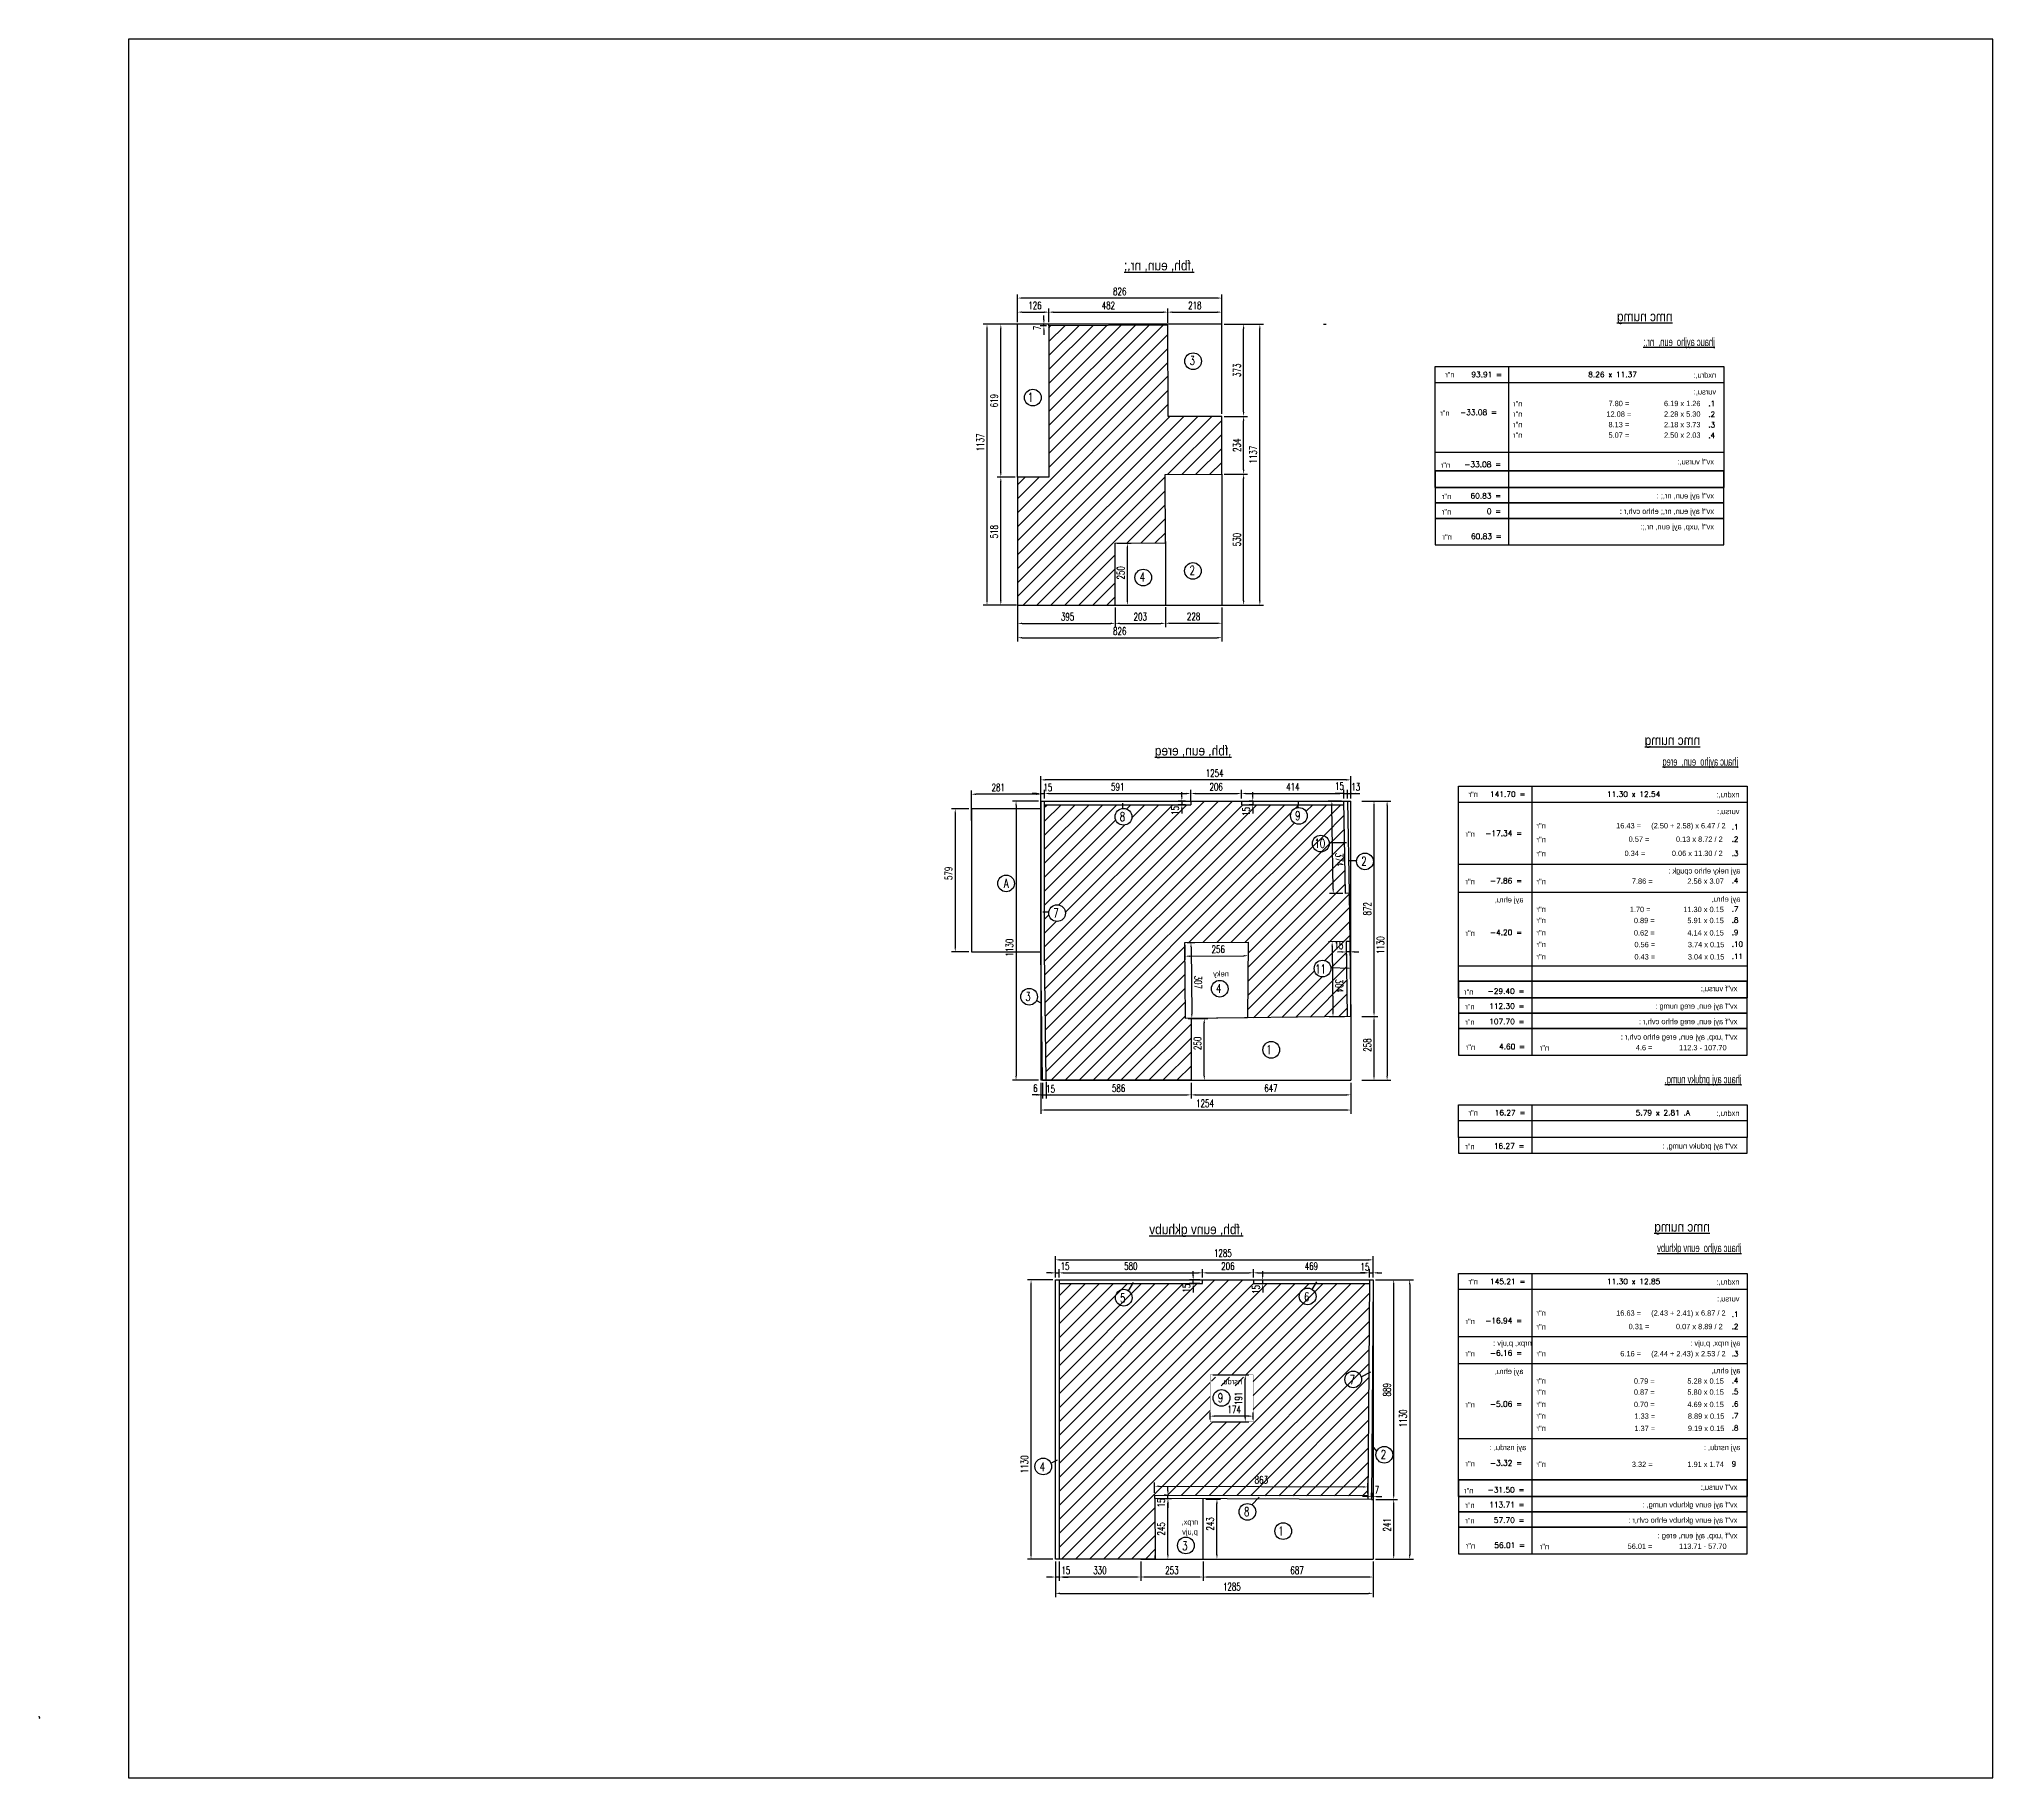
# Model space of a CAD drawing. Header units: millimetres. Extents: x -16827 to 578743, y -172057 to -159444.
# Drawn here: x -16827 to -8922, y -166481 to -159444 of the extents above; entities outside this region: 2.
import ezdxf
from ezdxf.enums import TextEntityAlignment as Align

# ---------------------------------------------------------------- set-up
doc = ezdxf.new("R2010")
doc.units = ezdxf.units.MM
doc.header["$LTSCALE"] = 50
doc.header["$MEASUREMENT"] = 0
for name, pattern in [('BORDER2', [0.875, 0.25, -0.125, 0.25, -0.125, 0, -0.125]), ('DASHED2', [0.375, 0.25, -0.125]), ('HIDDEN2', [4.7625, 3.175, -1.5875])]:
    doc.linetypes.add(name, pattern=pattern)
doc.layers.get('0').update_dxf_attribs({"linetype": 'CONTINUOUS'})
doc.layers.get('DEFPOINTS').update_dxf_attribs({"linetype": 'CONTINUOUS'})
for name, color, linetype in [('$0$A-View 4', 8, 'CONTINUOUS'), ('1', 1, 'CONTINUOUS'), ('A-Anno-Dim 100', 9, 'CONTINUOUS'), ('A-Anno-Dim 25', 9, 'CONTINUOUS'), ('A-Anno-Dim 50', 9, 'CONTINUOUS'), ('A-Anno-Symbol 100', 9, 'CONTINUOUS'), ('A-Anno-Symbol 25', 2, 'CONTINUOUS'), ('A-Anno-Symbol 50', 2, 'CONTINUOUS'), ('A-Anno-Text 100', 2, 'CONTINUOUS'), ('A-Anno-Text 25', 2, 'CONTINUOUS'), ('A-Anno-Text 50', 2, 'CONTINUOUS'), ('A-Building Line', 240, 'BORDER2'), ('A-CENTER', 12, 'BORDER2'), ('A-Concrete', 4, 'CONTINUOUS'), ('A-Dashed', 9, 'DASHED2'), ('A-Demo', 2, 'DASHED2'), ('A-Demolition-hatch', 50, 'CONTINUOUS'), ('A-Door', 9, 'CONTINUOUS'), ('A-Elec', 2, 'CONTINUOUS'), ('A-Elec Dashed', 12, 'CONTINUOUS'), ('A-Flor-Strs', 8, 'CONTINUOUS'), ('A-Ground', 4, 'CONTINUOUS'), ('A-Hatch Conc.', 141, 'CONTINUOUS'), ('A-Hatch Elevation', 30, 'CONTINUOUS'), ('A-Hatch Shadow', 253, 'CONTINUOUS'), ('A-Hatch Wall', 240, 'CONTINUOUS'), ('A-Hatch Window', 96, 'CONTINUOUS'), ('A-HATCH-01', 30, 'CONTINUOUS'), ('A-HATCH-02', 140, 'CONTINUOUS'), ('A-HATCH-03', 72, 'CONTINUOUS'), ('A-HATCH-04', 201, 'CONTINUOUS'), ('A-HATCH-05', 40, 'CONTINUOUS'), ('A-HATCH-06', 61, 'CONTINUOUS'), ('A-hatch-floor', 253, 'CONTINUOUS'), ('A-Kkt', 2, 'DASHED2'), ('A-Light Fixture', 2, 'CONTINUOUS'), ('A-Ovhd', 9, 'HIDDEN2'), ('A-pfix', 12, 'CONTINUOUS'), ('A-Pool', 131, 'CONTINUOUS'), ('A-Property Line', 162, 'BORDER2'), ('A-View 1', 3, 'CONTINUOUS'), ('A-View 2', 2, 'CONTINUOUS'), ('A-view 3', 9, 'CONTINUOUS'), ('A-View 4', 8, 'CONTINUOUS'), ('A-View 5', 12, 'CONTINUOUS'), ('A-Wall', 3, 'CONTINUOUS'), ('A-Wall Hatch', 252, 'CONTINUOUS'), ('A-Wall_Head', 8, 'DASHED2'), ('A-Window', 12, 'CONTINUOUS'), ('A-Window sill', 9, 'CONTINUOUS'), ('CONT', 31, 'CONTINUOUS'), ('DIM', 53, 'CONTINUOUS'), ('Line', 7, 'CONTINUOUS')]:
    doc.layers.add(name, color=color, linetype=linetype)
doc.layers.add('A-Area', color=11, linetype='CONTINUOUS', plot=False)
doc.layers.add('A-unplot', color=3, linetype='CONTINUOUS', plot=False)
doc.styles.add('A', font='txt', dxfattribs={"height": 0.18})
doc.styles.add('MGIL', font='michal_m.shx')
doc.styles.add('Rom_Dim', font='ROMANS.shx', dxfattribs={"width": 0.7})
doc.styles.add('ROMANS', font='ROMANS.shx')
doc.styles.add('TECHNO_M', font='TECHNO_M.SHX')
doc.dimstyles.new('M250', dxfattribs={"dimtxt": 30, "dimasz": 18, "dimexe": 15, "dimexo": 10, "dimgap": 12, "dimtad": 1, "dimdec": 0, "dimrnd": 0.1, "dimdsep": 46, "dimtxsty": 'Rom_Dim', "dimblk2": 'OBLIQUE', "dimcen": 0, "dimdle": 5, "dimclrd": 256, "dimclre": 256, "dimclrt": 256, "dimadec": 0, "dimazin": 0, "dimtfac": 1, "dimtdec": 0, "dimtmove": 1, "dimatfit": 0, "dimfxl": 1, "dimtolj": 1, "dimlwd": -1, "dimlwe": -1, "dimarcsym": 0})
pattern_1 = [(45, (0, 0), (-28.284271, 28.284271), [])]

# ---------------------------------------------------------------- blocks, each defined once
blk = doc.blocks.new('*D197')
at = {"layer": 'A-Anno-Dim 100', "transparency": 16777216}
for p, q in [((-12867.8, -160589.5), (-12867.8, -160533.8)), ((-12849.8, -160548.8), (-12759.6, -160548.8)), ((-12741.6, -160589.5), (-12741.6, -160533.8))]:
    blk.add_line(p, q, dxfattribs=at)
for points in [[(-12849.8, -160545.8), (-12849.8, -160551.8), (-12867.8, -160548.8)], [(-12759.6, -160545.8), (-12759.6, -160551.8), (-12741.6, -160548.8)]]:
    blk.add_solid(points, dxfattribs=at)
at = {"layer": 'DEFPOINTS', "color": 0, "transparency": 16777216}
for p in [(-12741.6, -160548.8), (-12867.8, -160599.5), (-12741.6, -160599.5)]:
    blk.add_point(p, dxfattribs=at)
at = {"layer": 'A-Anno-Dim 100', "transparency": 16777216, "insert": (-12797.8, -160521.8), "char_height": 30, "attachment_point": 5, "style": 'Rom_Dim'}
blk.add_mtext('\\A1;126', dxfattribs=at)
blk = doc.blocks.new('_OBLIQUE')
at = {"color": 0, "linetype": 'ByBlock'}
blk.add_line((-0.5, -0.5), (0.5, 0.5), dxfattribs=at)
blk = doc.blocks.new('*D198')
at = {"layer": 'A-Anno-Dim 100', "transparency": 16777216}
for p, q in [((-12741.6, -160589.5), (-12741.6, -160533.8)), ((-12723.6, -160548.8), (-12278.1, -160548.8)), ((-12260.1, -160591.7), (-12260.1, -160533.8))]:
    blk.add_line(p, q, dxfattribs=at)
for points in [[(-12723.6, -160545.8), (-12723.6, -160551.8), (-12741.6, -160548.8)], [(-12278.1, -160545.8), (-12278.1, -160551.8), (-12260.1, -160548.8)]]:
    blk.add_solid(points, dxfattribs=at)
at = {"layer": 'DEFPOINTS', "color": 0, "transparency": 16777216}
for p in [(-12260.1, -160548.8), (-12741.6, -160599.5), (-12260.1, -160601.7)]:
    blk.add_point(p, dxfattribs=at)
at = {"layer": 'A-Anno-Dim 100', "transparency": 16777216, "insert": (-12500.8, -160521.8), "char_height": 30, "attachment_point": 5, "style": 'Rom_Dim'}
blk.add_mtext('\\A1;482', dxfattribs=at)
blk = doc.blocks.new('*D199')
at = {"layer": 'A-Anno-Dim 100', "transparency": 16777216}
for p, q in [((-12260.1, -160587.9), (-12260.1, -160533.8)), ((-12242.1, -160548.8), (-12060, -160548.8)), ((-12042, -160587.9), (-12042, -160533.8))]:
    blk.add_line(p, q, dxfattribs=at)
for points in [[(-12242.1, -160545.8), (-12242.1, -160551.8), (-12260.1, -160548.8)], [(-12060, -160545.8), (-12060, -160551.8), (-12042, -160548.8)]]:
    blk.add_solid(points, dxfattribs=at)
at = {"layer": 'DEFPOINTS', "color": 0, "transparency": 16777216}
for p in [(-12042, -160548.8), (-12260.1, -160597.9), (-12042, -160597.9)]:
    blk.add_point(p, dxfattribs=at)
at = {"layer": 'A-Anno-Dim 100', "transparency": 16777216, "insert": (-12151, -160521.8), "char_height": 30, "attachment_point": 5, "style": 'Rom_Dim'}
blk.add_mtext('\\A1;218', dxfattribs=at)
blk = doc.blocks.new('*D200')
at = {"layer": 'A-Anno-Dim 100', "transparency": 16777216}
for p, q in [((-12867.8, -160587.9), (-12867.8, -160476.8)), ((-12060, -160491.8), (-12849.8, -160491.8)), ((-12042, -160960.5), (-12042, -160476.8))]:
    blk.add_line(p, q, dxfattribs=at)
for points in [[(-12849.8, -160488.8), (-12849.8, -160494.8), (-12867.8, -160491.8)], [(-12060, -160488.8), (-12060, -160494.8), (-12042, -160491.8)]]:
    blk.add_solid(points, dxfattribs=at)
at = {"layer": 'DEFPOINTS', "color": 0, "transparency": 16777216}
for p in [(-12867.8, -160491.8), (-12867.8, -160597.9), (-12042, -160970.5)]:
    blk.add_point(p, dxfattribs=at)
at = {"layer": 'A-Anno-Dim 100', "transparency": 16777216, "insert": (-12454.9, -160464.8), "char_height": 30, "attachment_point": 5, "style": 'Rom_Dim'}
blk.add_mtext('\\A1;826', dxfattribs=at)
blk = doc.blocks.new('*D201')
at = {"layer": 'A-Anno-Dim 100', "transparency": 16777216}
for p, q in [((-12877.8, -161216.9), (-12950.9, -161216.9)), ((-12935.9, -161716.5), (-12935.9, -161234.9)), ((-12877.8, -161734.5), (-12950.9, -161734.5))]:
    blk.add_line(p, q, dxfattribs=at)
for points in [[(-12938.9, -161234.9), (-12932.9, -161234.9), (-12935.9, -161216.9)], [(-12938.9, -161716.5), (-12932.9, -161716.5), (-12935.9, -161734.5)]]:
    blk.add_solid(points, dxfattribs=at)
at = {"layer": 'DEFPOINTS', "color": 0, "transparency": 16777216}
for p in [(-12935.9, -161216.9), (-12867.8, -161216.9), (-12867.8, -161734.5)]:
    blk.add_point(p, dxfattribs=at)
at = {"layer": 'A-Anno-Dim 100', "transparency": 16777216, "insert": (-12962.9, -161437.4), "char_height": 30, "attachment_point": 5, "rotation": 90, "style": 'Rom_Dim'}
blk.add_mtext('\\A1;518', dxfattribs=at)
blk = doc.blocks.new('*D202')
at = {"layer": 'A-Anno-Dim 100', "transparency": 16777216}
for p, q in [((-12867.7, -160597.9), (-12950.9, -160597.9)), ((-12935.9, -161198.9), (-12935.9, -160615.9)), ((-12877.8, -161216.9), (-12950.9, -161216.9))]:
    blk.add_line(p, q, dxfattribs=at)
for points in [[(-12938.9, -160615.9), (-12932.9, -160615.9), (-12935.9, -160597.9)], [(-12938.9, -161198.9), (-12932.9, -161198.9), (-12935.9, -161216.9)]]:
    blk.add_solid(points, dxfattribs=at)
at = {"layer": 'DEFPOINTS', "color": 0, "transparency": 16777216}
for p in [(-12935.9, -160597.9), (-12857.7, -160597.9), (-12867.8, -161216.9)]:
    blk.add_point(p, dxfattribs=at)
at = {"layer": 'A-Anno-Dim 100', "transparency": 16777216, "insert": (-12962.9, -160907.4), "char_height": 30, "attachment_point": 5, "rotation": 90, "style": 'Rom_Dim'}
blk.add_mtext('\\A1;619', dxfattribs=at)
blk = doc.blocks.new('*D203')
at = {"layer": 'A-Anno-Dim 100', "transparency": 16777216}
for p, q in [((-12848.5, -160597.9), (-13006.8, -160597.9)), ((-12991.8, -161716.5), (-12991.8, -160615.9)), ((-12872, -161734.5), (-13006.8, -161734.5))]:
    blk.add_line(p, q, dxfattribs=at)
for points in [[(-12994.8, -160615.9), (-12988.8, -160615.9), (-12991.8, -160597.9)], [(-12994.8, -161716.5), (-12988.8, -161716.5), (-12991.8, -161734.5)]]:
    blk.add_solid(points, dxfattribs=at)
at = {"layer": 'DEFPOINTS', "color": 0, "transparency": 16777216}
for p in [(-12991.8, -160597.9), (-12838.5, -160597.9), (-12862, -161734.5)]:
    blk.add_point(p, dxfattribs=at)
at = {"layer": 'A-Anno-Dim 100', "transparency": 16777216, "insert": (-13018.8, -161076.1), "char_height": 30, "attachment_point": 5, "rotation": 90, "style": 'Rom_Dim'}
blk.add_mtext('\\A1;1137', dxfattribs=at)
blk = doc.blocks.new('*D204')
at = {"layer": 'A-Anno-Dim 100', "transparency": 16777216}
for p, q in [((-12867.8, -161744.5), (-12867.8, -161823.3)), ((-12849.8, -161808.3), (-12490.9, -161808.3)), ((-12472.9, -161744), (-12472.9, -161823.3))]:
    blk.add_line(p, q, dxfattribs=at)
for points in [[(-12849.8, -161805.3), (-12849.8, -161811.3), (-12867.8, -161808.3)], [(-12490.9, -161805.3), (-12490.9, -161811.3), (-12472.9, -161808.3)]]:
    blk.add_solid(points, dxfattribs=at)
at = {"layer": 'DEFPOINTS', "color": 0, "transparency": 16777216}
for p in [(-12867.8, -161734.5), (-12472.9, -161734), (-12472.9, -161808.3)]:
    blk.add_point(p, dxfattribs=at)
at = {"layer": 'A-Anno-Dim 100', "transparency": 16777216, "insert": (-12665.8, -161781.3), "char_height": 30, "attachment_point": 5, "style": 'Rom_Dim'}
blk.add_mtext('\\A1;395', dxfattribs=at)
blk = doc.blocks.new('*D205')
at = {"layer": 'A-Anno-Dim 100', "transparency": 16777216}
for p, q in [((-12472.9, -161744), (-12472.9, -161823.3)), ((-12454.9, -161808.3), (-12288.1, -161808.3)), ((-12270.1, -161744.5), (-12270.1, -161823.3))]:
    blk.add_line(p, q, dxfattribs=at)
for points in [[(-12454.9, -161805.3), (-12454.9, -161811.3), (-12472.9, -161808.3)], [(-12288.1, -161805.3), (-12288.1, -161811.3), (-12270.1, -161808.3)]]:
    blk.add_solid(points, dxfattribs=at)
at = {"layer": 'DEFPOINTS', "color": 0, "transparency": 16777216}
for p in [(-12472.9, -161734), (-12270.1, -161734.5), (-12270.1, -161808.3)]:
    blk.add_point(p, dxfattribs=at)
at = {"layer": 'A-Anno-Dim 100', "transparency": 16777216, "insert": (-12371.5, -161781.3), "char_height": 30, "attachment_point": 5, "style": 'Rom_Dim'}
blk.add_mtext('\\A1;203', dxfattribs=at)
blk = doc.blocks.new('*D206')
at = {"layer": 'A-Anno-Dim 100', "transparency": 16777216}
for p, q in [((-12867.8, -161744.5), (-12867.8, -161881.3)), ((-12042.2, -161745.1), (-12042.2, -161881.3)), ((-12849.8, -161866.3), (-12060.2, -161866.3))]:
    blk.add_line(p, q, dxfattribs=at)
for points in [[(-12849.8, -161863.3), (-12849.8, -161869.3), (-12867.8, -161866.3)], [(-12060.2, -161863.3), (-12060.2, -161869.3), (-12042.2, -161866.3)]]:
    blk.add_solid(points, dxfattribs=at)
at = {"layer": 'DEFPOINTS', "color": 0, "transparency": 16777216}
for p in [(-12867.8, -161734.5), (-12042.2, -161735.1), (-12042.2, -161866.3)]:
    blk.add_point(p, dxfattribs=at)
at = {"layer": 'A-Anno-Dim 100', "transparency": 16777216, "insert": (-12455, -161839.3), "char_height": 30, "attachment_point": 5, "style": 'Rom_Dim'}
blk.add_mtext('\\A1;826', dxfattribs=at)
blk = doc.blocks.new('*D207')
at = {"layer": 'A-Anno-Dim 100', "transparency": 16777216}
for p, q in [((-12751.6, -160597.9), (-12776.7, -160597.9)), ((-12751.6, -160604.7), (-12776.7, -160604.7)), ((-12761.7, -160579.9), (-12761.7, -160561.9)), ((-12761.7, -160604.7), (-12761.7, -160597.9)), ((-12761.7, -160622.7), (-12761.7, -160640.7))]:
    blk.add_line(p, q, dxfattribs=at)
for points in [[(-12764.7, -160579.9), (-12758.7, -160579.9), (-12761.7, -160597.9)], [(-12764.7, -160622.7), (-12758.7, -160622.7), (-12761.7, -160604.7)]]:
    blk.add_solid(points, dxfattribs=at)
at = {"layer": 'DEFPOINTS', "color": 0, "transparency": 16777216}
for p in [(-12761.7, -160597.9), (-12741.6, -160597.9), (-12741.6, -160604.7)]:
    blk.add_point(p, dxfattribs=at)
at = {"layer": 'A-Anno-Dim 100', "transparency": 16777216, "insert": (-12788.7, -160612.7), "char_height": 30, "attachment_point": 5, "rotation": 90, "style": 'Rom_Dim'}
blk.add_mtext('\\A1;7', dxfattribs=at)
blk = doc.blocks.new('*D208')
at = {"layer": 'A-Anno-Dim 100', "transparency": 16777216}
for p, q in [((-12464.8, -161484.3), (-12408.9, -161484.3)), ((-12423.9, -161716.5), (-12423.9, -161502.3)), ((-12462.9, -161734.5), (-12408.9, -161734.5))]:
    blk.add_line(p, q, dxfattribs=at)
for points in [[(-12426.9, -161502.3), (-12420.9, -161502.3), (-12423.9, -161484.3)], [(-12426.9, -161716.5), (-12420.9, -161716.5), (-12423.9, -161734.5)]]:
    blk.add_solid(points, dxfattribs=at)
at = {"layer": 'DEFPOINTS', "color": 0, "transparency": 16777216}
for p in [(-12474.8, -161484.3), (-12423.9, -161484.3), (-12472.9, -161734.5)]:
    blk.add_point(p, dxfattribs=at)
at = {"layer": 'A-Anno-Dim 100', "transparency": 16777216, "insert": (-12450.9, -161603.7), "char_height": 30, "attachment_point": 5, "rotation": 90, "style": 'Rom_Dim'}
blk.add_mtext('\\A1;250', dxfattribs=at)
blk = doc.blocks.new('*D209')
at = {"layer": 'A-Anno-Dim 100', "transparency": 16777216}
for p, q in [((-12032.2, -161204.4), (-11938.5, -161204.4)), ((-11953.5, -161716.5), (-11953.5, -161222.4)), ((-12260.1, -161734.5), (-11938.5, -161734.5))]:
    blk.add_line(p, q, dxfattribs=at)
for points in [[(-11956.5, -161222.4), (-11950.5, -161222.4), (-11953.5, -161204.4)], [(-11956.5, -161716.5), (-11950.5, -161716.5), (-11953.5, -161734.5)]]:
    blk.add_solid(points, dxfattribs=at)
at = {"layer": 'DEFPOINTS', "color": 0, "transparency": 16777216}
for p in [(-12042.2, -161204.4), (-11953.5, -161204.4), (-12270.1, -161734.5)]:
    blk.add_point(p, dxfattribs=at)
at = {"layer": 'A-Anno-Dim 100', "transparency": 16777216, "insert": (-11980.5, -161469.4), "char_height": 30, "attachment_point": 5, "rotation": 90, "style": 'Rom_Dim'}
blk.add_mtext('\\A1;530', dxfattribs=at)
blk = doc.blocks.new('*D210')
at = {"layer": 'A-Anno-Dim 100', "transparency": 16777216}
for p, q in [((-12017, -160597.9), (-11873, -160597.9)), ((-11888, -161717.1), (-11888, -160615.9)), ((-12057.3, -161735.1), (-11873, -161735.1))]:
    blk.add_line(p, q, dxfattribs=at)
for points in [[(-11891, -160615.9), (-11885, -160615.9), (-11888, -160597.9)], [(-11891, -161717.1), (-11885, -161717.1), (-11888, -161735.1)]]:
    blk.add_solid(points, dxfattribs=at)
at = {"layer": 'DEFPOINTS', "color": 0, "transparency": 16777216}
for p in [(-12027, -160597.9), (-11888, -160597.9), (-12067.3, -161735.1)]:
    blk.add_point(p, dxfattribs=at)
at = {"layer": 'A-Anno-Dim 100', "transparency": 16777216, "insert": (-11915, -161125.6), "char_height": 30, "attachment_point": 5, "rotation": 90, "style": 'Rom_Dim'}
blk.add_mtext('\\A1;1137', dxfattribs=at)
blk = doc.blocks.new('*D211')
at = {"layer": 'A-Anno-Dim 100', "transparency": 16777216}
for p, q in [((-12773.7, -163667.4), (-12773.7, -163731.4)), ((-12767.4, -163667.4), (-12767.4, -163731.4)), ((-12791.7, -163716.4), (-12809.7, -163716.4)), ((-12773.7, -163716.4), (-12767.4, -163716.4)), ((-12749.4, -163716.4), (-12731.4, -163716.4))]:
    blk.add_line(p, q, dxfattribs=at)
for points in [[(-12791.7, -163713.4), (-12791.7, -163719.4), (-12773.7, -163716.4)], [(-12749.4, -163713.4), (-12749.4, -163719.4), (-12767.4, -163716.4)]]:
    blk.add_solid(points, dxfattribs=at)
at = {"layer": 'DEFPOINTS', "color": 0, "transparency": 16777216}
for p in [(-12773.7, -163657.4), (-12767.4, -163657.4), (-12767.4, -163716.4)]:
    blk.add_point(p, dxfattribs=at)
at = {"layer": 'A-Anno-Dim 100', "transparency": 16777216, "insert": (-12796.2, -163689.4), "char_height": 30, "attachment_point": 5, "style": 'Rom_Dim'}
blk.add_mtext('\\A1;6', dxfattribs=at)
blk = doc.blocks.new('*D212')
at = {"layer": 'A-Anno-Dim 100', "transparency": 16777216}
for p, q in [((-12767.4, -163667.4), (-12767.4, -163731.4)), ((-12752.4, -163663.1), (-12752.4, -163731.4)), ((-12785.4, -163716.4), (-12803.4, -163716.4)), ((-12767.4, -163716.4), (-12752.4, -163716.4)), ((-12734.4, -163716.4), (-12716.4, -163716.4))]:
    blk.add_line(p, q, dxfattribs=at)
for points in [[(-12785.4, -163713.4), (-12785.4, -163719.4), (-12767.4, -163716.4)], [(-12734.4, -163713.4), (-12734.4, -163719.4), (-12752.4, -163716.4)]]:
    blk.add_solid(points, dxfattribs=at)
at = {"layer": 'DEFPOINTS', "color": 0, "transparency": 16777216}
for p in [(-12767.4, -163657.4), (-12752.4, -163653.1), (-12752.4, -163716.4)]:
    blk.add_point(p, dxfattribs=at)
at = {"layer": 'A-Anno-Dim 100', "transparency": 16777216, "insert": (-12734.4, -163692.4), "char_height": 30, "attachment_point": 5, "style": 'Rom_Dim'}
blk.add_mtext('\\A1;15', dxfattribs=at)
blk = doc.blocks.new('*D213')
at = {"layer": 'A-Anno-Dim 100', "transparency": 16777216}
for p, q in [((-12752.4, -163663.1), (-12752.4, -163731.4)), ((-12166.2, -163667.4), (-12166.2, -163731.4)), ((-12734.4, -163716.4), (-12184.2, -163716.4))]:
    blk.add_line(p, q, dxfattribs=at)
for points in [[(-12734.4, -163713.4), (-12734.4, -163719.4), (-12752.4, -163716.4)], [(-12184.2, -163713.4), (-12184.2, -163719.4), (-12166.2, -163716.4)]]:
    blk.add_solid(points, dxfattribs=at)
at = {"layer": 'DEFPOINTS', "color": 0, "transparency": 16777216}
for p in [(-12752.4, -163653.1), (-12166.2, -163657.4), (-12166.2, -163716.4)]:
    blk.add_point(p, dxfattribs=at)
at = {"layer": 'A-Anno-Dim 100', "transparency": 16777216, "insert": (-12459.3, -163689.4), "char_height": 30, "attachment_point": 5, "style": 'Rom_Dim'}
blk.add_mtext('\\A1;586', dxfattribs=at)
blk = doc.blocks.new('*D214')
at = {"layer": 'A-Anno-Dim 100', "transparency": 16777216}
for p, q in [((-12166.2, -163667.4), (-12166.2, -163731.4)), ((-11519.6, -163667.4), (-11519.6, -163731.4)), ((-12148.2, -163716.4), (-11537.6, -163716.4))]:
    blk.add_line(p, q, dxfattribs=at)
for points in [[(-12148.2, -163713.4), (-12148.2, -163719.4), (-12166.2, -163716.4)], [(-11537.6, -163713.4), (-11537.6, -163719.4), (-11519.6, -163716.4)]]:
    blk.add_solid(points, dxfattribs=at)
at = {"layer": 'DEFPOINTS', "color": 0, "transparency": 16777216}
for p in [(-12166.2, -163657.4), (-11519.6, -163657.4), (-11519.6, -163716.4)]:
    blk.add_point(p, dxfattribs=at)
at = {"layer": 'A-Anno-Dim 100', "transparency": 16777216, "insert": (-11842.9, -163689.4), "char_height": 30, "attachment_point": 5, "style": 'Rom_Dim'}
blk.add_mtext('\\A1;647', dxfattribs=at)
blk = doc.blocks.new('*D215')
at = {"layer": 'A-Anno-Dim 100', "transparency": 16777216}
for p, q in [((-12773.7, -163667.4), (-12773.7, -163792.7)), ((-11519.6, -163667.4), (-11519.6, -163792.7)), ((-11537.6, -163777.7), (-12755.7, -163777.7))]:
    blk.add_line(p, q, dxfattribs=at)
for points in [[(-12755.7, -163774.7), (-12755.7, -163780.7), (-12773.7, -163777.7)], [(-11537.6, -163774.7), (-11537.6, -163780.7), (-11519.6, -163777.7)]]:
    blk.add_solid(points, dxfattribs=at)
at = {"layer": 'DEFPOINTS', "color": 0, "transparency": 16777216}
for p in [(-12773.7, -163657.4), (-11519.6, -163657.4), (-12773.7, -163777.7)]:
    blk.add_point(p, dxfattribs=at)
at = {"layer": 'A-Anno-Dim 100', "transparency": 16777216, "insert": (-12109.7, -163750.7), "char_height": 30, "attachment_point": 5, "style": 'Rom_Dim'}
blk.add_mtext('\\A1;1254', dxfattribs=at)
blk = doc.blocks.new('*D216')
at = {"layer": 'A-Anno-Dim 100', "transparency": 16777216}
for p, q in [((-12159.2, -163407.4), (-12097.8, -163407.4)), ((-12112.8, -163639.4), (-12112.8, -163425.4)), ((-12156.2, -163657.4), (-12097.8, -163657.4))]:
    blk.add_line(p, q, dxfattribs=at)
for points in [[(-12115.8, -163425.4), (-12109.8, -163425.4), (-12112.8, -163407.4)], [(-12115.8, -163639.4), (-12109.8, -163639.4), (-12112.8, -163657.4)]]:
    blk.add_solid(points, dxfattribs=at)
at = {"layer": 'DEFPOINTS', "color": 0, "transparency": 16777216}
for p in [(-12169.2, -163407.4), (-12112.8, -163407.4), (-12166.2, -163657.4)]:
    blk.add_point(p, dxfattribs=at)
at = {"layer": 'A-Anno-Dim 100', "transparency": 16777216, "insert": (-12139.8, -163508.2), "char_height": 30, "attachment_point": 5, "rotation": 90, "style": 'Rom_Dim'}
blk.add_mtext('\\A1;250', dxfattribs=at)
blk = doc.blocks.new('*D217')
at = {"layer": 'A-Anno-Dim 100', "transparency": 16777216}
for p, q in [((-11475.4, -163399.6), (-11411, -163399.6)), ((-11426, -163639.4), (-11426, -163417.6)), ((-11475.4, -163657.4), (-11411, -163657.4))]:
    blk.add_line(p, q, dxfattribs=at)
for points in [[(-11429, -163417.6), (-11423, -163417.6), (-11426, -163399.6)], [(-11429, -163639.4), (-11423, -163639.4), (-11426, -163657.4)]]:
    blk.add_solid(points, dxfattribs=at)
at = {"layer": 'DEFPOINTS', "color": 0, "transparency": 16777216}
for p in [(-11485.4, -163399.6), (-11426, -163399.6), (-11485.4, -163657.4)]:
    blk.add_point(p, dxfattribs=at)
at = {"layer": 'A-Anno-Dim 100', "transparency": 16777216, "insert": (-11453, -163514.6), "char_height": 30, "attachment_point": 5, "rotation": 90, "style": 'Rom_Dim'}
blk.add_mtext('\\A1;258', dxfattribs=at)
blk = doc.blocks.new('*D218')
at = {"layer": 'A-Anno-Dim 100', "transparency": 16777216}
for p, q in [((-11475.4, -162527.3), (-11411, -162527.3)), ((-11426, -163381.6), (-11426, -162545.3)), ((-11475.4, -163399.6), (-11411, -163399.6))]:
    blk.add_line(p, q, dxfattribs=at)
for points in [[(-11429, -162545.3), (-11423, -162545.3), (-11426, -162527.3)], [(-11429, -163381.6), (-11423, -163381.6), (-11426, -163399.6)]]:
    blk.add_solid(points, dxfattribs=at)
at = {"layer": 'DEFPOINTS', "color": 0, "transparency": 16777216}
for p in [(-11485.4, -162527.3), (-11426, -162527.3), (-11485.4, -163399.6)]:
    blk.add_point(p, dxfattribs=at)
at = {"layer": 'A-Anno-Dim 100', "transparency": 16777216, "insert": (-11453, -162963.5), "char_height": 30, "attachment_point": 5, "rotation": 90, "style": 'Rom_Dim'}
blk.add_mtext('\\A1;872', dxfattribs=at)
blk = doc.blocks.new('*D219')
at = {"layer": 'A-Anno-Dim 100', "transparency": 16777216}
for p, q in [((-11456.5, -162527.3), (-11358.1, -162527.3)), ((-11373.1, -162545.3), (-11373.1, -163639.4)), ((-11433.2, -163657.4), (-11358.1, -163657.4))]:
    blk.add_line(p, q, dxfattribs=at)
for points in [[(-11376.1, -162545.3), (-11370.1, -162545.3), (-11373.1, -162527.3)], [(-11376.1, -163639.4), (-11370.1, -163639.4), (-11373.1, -163657.4)]]:
    blk.add_solid(points, dxfattribs=at)
at = {"layer": 'DEFPOINTS', "color": 0, "transparency": 16777216}
for p in [(-11466.5, -162527.3), (-11443.2, -163657.4), (-11373.1, -163657.4)]:
    blk.add_point(p, dxfattribs=at)
at = {"layer": 'A-Anno-Dim 100', "transparency": 16777216, "insert": (-11400.1, -163110.4), "char_height": 30, "attachment_point": 5, "rotation": 90, "style": 'Rom_Dim'}
blk.add_mtext('\\A1;1130', dxfattribs=at)
blk = doc.blocks.new('*D220')
at = {"layer": 'A-Anno-Dim 100', "transparency": 16777216}
for p, q in [((-12791.7, -162496.9), (-12809.7, -162496.9)), ((-12773.7, -162517.3), (-12773.7, -162481.9)), ((-12773.7, -162496.9), (-12758.7, -162496.9)), ((-12758.7, -162517.3), (-12758.7, -162481.9)), ((-12740.7, -162496.9), (-12722.7, -162496.9))]:
    blk.add_line(p, q, dxfattribs=at)
for points in [[(-12791.7, -162493.9), (-12791.7, -162499.9), (-12773.7, -162496.9)], [(-12740.7, -162493.9), (-12740.7, -162499.9), (-12758.7, -162496.9)]]:
    blk.add_solid(points, dxfattribs=at)
at = {"layer": 'DEFPOINTS', "color": 0, "transparency": 16777216}
for p in [(-12758.7, -162496.9), (-12773.7, -162527.3), (-12758.7, -162527.3)]:
    blk.add_point(p, dxfattribs=at)
at = {"layer": 'A-Anno-Dim 100', "transparency": 16777216, "insert": (-12745.6, -162472.1), "char_height": 30, "attachment_point": 5, "style": 'Rom_Dim'}
blk.add_mtext('\\A1;15', dxfattribs=at)
blk = doc.blocks.new('*D221')
at = {"layer": 'A-Anno-Dim 100', "transparency": 16777216}
for p, q in [((-12758.7, -162517.3), (-12758.7, -162481.9)), ((-12740.7, -162496.9), (-12185.5, -162496.9)), ((-12167.5, -162524.9), (-12167.5, -162481.9))]:
    blk.add_line(p, q, dxfattribs=at)
for points in [[(-12740.7, -162493.9), (-12740.7, -162499.9), (-12758.7, -162496.9)], [(-12185.5, -162493.9), (-12185.5, -162499.9), (-12167.5, -162496.9)]]:
    blk.add_solid(points, dxfattribs=at)
at = {"layer": 'DEFPOINTS', "color": 0, "transparency": 16777216}
for p in [(-12167.5, -162496.9), (-12758.7, -162527.3), (-12167.5, -162534.9)]:
    blk.add_point(p, dxfattribs=at)
at = {"layer": 'A-Anno-Dim 100', "transparency": 16777216, "insert": (-12463.1, -162469.9), "char_height": 30, "attachment_point": 5, "style": 'Rom_Dim'}
blk.add_mtext('\\A1;591', dxfattribs=at)
blk = doc.blocks.new('*D222')
at = {"layer": 'A-Anno-Dim 100', "transparency": 16777216}
for p, q in [((-12167.5, -162524.9), (-12167.5, -162481.9)), ((-12149.5, -162496.9), (-11979.5, -162496.9)), ((-11961.5, -162517.3), (-11961.5, -162481.9))]:
    blk.add_line(p, q, dxfattribs=at)
for points in [[(-12149.5, -162493.9), (-12149.5, -162499.9), (-12167.5, -162496.9)], [(-11979.5, -162493.9), (-11979.5, -162499.9), (-11961.5, -162496.9)]]:
    blk.add_solid(points, dxfattribs=at)
at = {"layer": 'DEFPOINTS', "color": 0, "transparency": 16777216}
for p in [(-11961.5, -162496.9), (-12167.5, -162534.9), (-11961.5, -162527.3)]:
    blk.add_point(p, dxfattribs=at)
at = {"layer": 'A-Anno-Dim 100', "transparency": 16777216, "insert": (-12064.5, -162469.9), "char_height": 30, "attachment_point": 5, "style": 'Rom_Dim'}
blk.add_mtext('\\A1;206', dxfattribs=at)
blk = doc.blocks.new('*D120')
at = {"layer": 'A-Anno-Dim 100', "transparency": 16777216}
for p, q in [((-11961.5, -162517.3), (-11961.5, -162481.9)), ((-11943.5, -162496.9), (-11565.8, -162496.9)), ((-11547.8, -162517.3), (-11547.8, -162481.9))]:
    blk.add_line(p, q, dxfattribs=at)
for points in [[(-11943.5, -162493.9), (-11943.5, -162499.9), (-11961.5, -162496.9)], [(-11565.8, -162493.9), (-11565.8, -162499.9), (-11547.8, -162496.9)]]:
    blk.add_solid(points, dxfattribs=at)
at = {"layer": 'DEFPOINTS', "color": 0, "transparency": 16777216}
for p in [(-11547.8, -162496.9), (-11961.5, -162527.3), (-11547.8, -162527.3)]:
    blk.add_point(p, dxfattribs=at)
at = {"layer": 'A-Anno-Dim 100', "transparency": 16777216, "insert": (-11754.6, -162469.9), "char_height": 30, "attachment_point": 5, "style": 'Rom_Dim'}
blk.add_mtext('\\A1;414', dxfattribs=at)
blk = doc.blocks.new('*D121')
at = {"layer": 'A-Anno-Dim 100', "transparency": 16777216}
for p, q in [((-11565.8, -162496.9), (-11583.8, -162496.9)), ((-11547.8, -162517.3), (-11547.8, -162481.9)), ((-11547.8, -162496.9), (-11532.8, -162496.9)), ((-11532.8, -162517.3), (-11532.8, -162481.9)), ((-11514.8, -162496.9), (-11496.8, -162496.9))]:
    blk.add_line(p, q, dxfattribs=at)
for points in [[(-11565.8, -162493.9), (-11565.8, -162499.9), (-11547.8, -162496.9)], [(-11514.8, -162493.9), (-11514.8, -162499.9), (-11532.8, -162496.9)]]:
    blk.add_solid(points, dxfattribs=at)
at = {"layer": 'DEFPOINTS', "color": 0, "transparency": 16777216}
for p in [(-11532.8, -162496.9), (-11547.8, -162527.3), (-11532.8, -162527.3)]:
    blk.add_point(p, dxfattribs=at)
at = {"layer": 'A-Anno-Dim 100', "transparency": 16777216, "insert": (-11565.8, -162466.9), "char_height": 30, "attachment_point": 5, "style": 'Rom_Dim'}
blk.add_mtext('\\A1;15', dxfattribs=at)
blk = doc.blocks.new('*D122')
at = {"layer": 'A-Anno-Dim 100', "transparency": 16777216}
for p, q in [((-11550.8, -162496.9), (-11568.8, -162496.9)), ((-11532.8, -162517.3), (-11532.8, -162481.9)), ((-11532.8, -162496.9), (-11519.6, -162496.9)), ((-11519.6, -162517.3), (-11519.6, -162481.9)), ((-11501.6, -162496.9), (-11483.6, -162496.9))]:
    blk.add_line(p, q, dxfattribs=at)
for points in [[(-11550.8, -162493.9), (-11550.8, -162499.9), (-11532.8, -162496.9)], [(-11501.6, -162493.9), (-11501.6, -162499.9), (-11519.6, -162496.9)]]:
    blk.add_solid(points, dxfattribs=at)
at = {"layer": 'DEFPOINTS', "color": 0, "transparency": 16777216}
for p in [(-11519.6, -162496.9), (-11532.8, -162527.3), (-11519.6, -162527.3)]:
    blk.add_point(p, dxfattribs=at)
at = {"layer": 'A-Anno-Dim 100', "transparency": 16777216, "insert": (-11499.8, -162469.9), "char_height": 30, "attachment_point": 5, "style": 'Rom_Dim'}
blk.add_mtext('\\A1;13', dxfattribs=at)
blk = doc.blocks.new('*D123')
at = {"layer": 'A-Anno-Dim 100', "transparency": 16777216}
for p, q in [((-12773.7, -162517.3), (-12773.7, -162426.6)), ((-11537.6, -162441.6), (-12755.7, -162441.6)), ((-11519.6, -162517.3), (-11519.6, -162426.6))]:
    blk.add_line(p, q, dxfattribs=at)
for points in [[(-12755.7, -162438.6), (-12755.7, -162444.6), (-12773.7, -162441.6)], [(-11537.6, -162438.6), (-11537.6, -162444.6), (-11519.6, -162441.6)]]:
    blk.add_solid(points, dxfattribs=at)
at = {"layer": 'DEFPOINTS', "color": 0, "transparency": 16777216}
for p in [(-12773.7, -162441.6), (-12773.7, -162527.3), (-11519.6, -162527.3)]:
    blk.add_point(p, dxfattribs=at)
at = {"layer": 'A-Anno-Dim 100', "transparency": 16777216, "insert": (-12071.1, -162414.6), "char_height": 30, "attachment_point": 5, "style": 'Rom_Dim'}
blk.add_mtext('\\A1;1254', dxfattribs=at)
blk = doc.blocks.new('*D124')
at = {"layer": 'A-Anno-Dim 100', "transparency": 16777216}
for p, q in [((-12203.6, -162509.3), (-12203.6, -162491.3)), ((-12188.2, -162527.3), (-12218.6, -162527.3)), ((-12188.2, -162542.3), (-12218.6, -162542.3)), ((-12203.6, -162527.3), (-12203.6, -162542.3)), ((-12203.6, -162560.3), (-12203.6, -162578.3))]:
    blk.add_line(p, q, dxfattribs=at)
for points in [[(-12206.6, -162509.3), (-12200.6, -162509.3), (-12203.6, -162527.3)], [(-12206.6, -162560.3), (-12200.6, -162560.3), (-12203.6, -162542.3)]]:
    blk.add_solid(points, dxfattribs=at)
at = {"layer": 'DEFPOINTS', "color": 0, "transparency": 16777216}
for p in [(-12203.6, -162542.3), (-12178.2, -162527.3), (-12178.2, -162542.3)]:
    blk.add_point(p, dxfattribs=at)
at = {"layer": 'A-Anno-Dim 100', "transparency": 16777216, "insert": (-12230.6, -162565.8), "char_height": 30, "attachment_point": 5, "rotation": 90, "style": 'Rom_Dim'}
blk.add_mtext('\\A1;15', dxfattribs=at)
blk = doc.blocks.new('*D125')
at = {"layer": 'A-Anno-Dim 100', "transparency": 16777216}
for p, q in [((-11916.6, -162509.3), (-11916.6, -162491.3)), ((-11914.6, -162527.3), (-11931.6, -162527.3)), ((-11914.6, -162542.3), (-11931.6, -162542.3)), ((-11916.6, -162527.3), (-11916.6, -162542.3)), ((-11916.6, -162560.3), (-11916.6, -162578.3))]:
    blk.add_line(p, q, dxfattribs=at)
for points in [[(-11919.6, -162509.3), (-11913.6, -162509.3), (-11916.6, -162527.3)], [(-11919.6, -162560.3), (-11913.6, -162560.3), (-11916.6, -162542.3)]]:
    blk.add_solid(points, dxfattribs=at)
at = {"layer": 'DEFPOINTS', "color": 0, "transparency": 16777216}
for p in [(-11916.6, -162542.3), (-11904.6, -162527.3), (-11904.6, -162542.3)]:
    blk.add_point(p, dxfattribs=at)
at = {"layer": 'A-Anno-Dim 100', "transparency": 16777216, "insert": (-11943.6, -162569.7), "char_height": 30, "attachment_point": 5, "rotation": 90, "style": 'Rom_Dim'}
blk.add_mtext('\\A1;15', dxfattribs=at)
blk = doc.blocks.new('*D126')
at = {"layer": 'A-Anno-Dim 100', "transparency": 16777216}
for p, q in [((-12783.7, -162527.3), (-12889.2, -162527.3)), ((-12874.2, -162545.3), (-12874.2, -163639.4)), ((-12783.7, -163657.4), (-12889.2, -163657.4))]:
    blk.add_line(p, q, dxfattribs=at)
for points in [[(-12877.2, -162545.3), (-12871.2, -162545.3), (-12874.2, -162527.3)], [(-12877.2, -163639.4), (-12871.2, -163639.4), (-12874.2, -163657.4)]]:
    blk.add_solid(points, dxfattribs=at)
at = {"layer": 'DEFPOINTS', "color": 0, "transparency": 16777216}
for p in [(-12773.7, -162527.3), (-12874.2, -163657.4), (-12773.7, -163657.4)]:
    blk.add_point(p, dxfattribs=at)
at = {"layer": 'A-Anno-Dim 100', "transparency": 16777216, "insert": (-12901.2, -163120.5), "char_height": 30, "attachment_point": 5, "rotation": 90, "style": 'Rom_Dim'}
blk.add_mtext('\\A1;1130', dxfattribs=at)
blk = doc.blocks.new('*D127')
at = {"layer": 'A-Anno-Dim 100', "transparency": 16777216}
for p, q in [((-12191.4, -163110.4), (-12191, -163170.2)), ((-12173.1, -163155), (-11953.1, -163153.4)), ((-11935.4, -163108.5), (-11935, -163168.2))]:
    blk.add_line(p, q, dxfattribs=at)
for points in [[(-12173.1, -163152), (-12173.1, -163158), (-12191.1, -163155.2)], [(-11953.1, -163150.4), (-11953.1, -163156.4), (-11935.1, -163153.2)]]:
    blk.add_solid(points, dxfattribs=at)
at = {"layer": 'DEFPOINTS', "color": 0, "transparency": 16777216}
for p in [(-12191.5, -163100.4), (-11935.5, -163098.5), (-11935.1, -163153.2)]:
    blk.add_point(p, dxfattribs=at)
at = {"layer": 'A-Anno-Dim 100', "transparency": 16777216, "insert": (-12056.2, -163127.1), "char_height": 30, "attachment_point": 5, "rotation": 0.42879, "style": 'Rom_Dim'}
blk.add_mtext('\\A1;256', dxfattribs=at)
blk = doc.blocks.new('*D128')
at = {"layer": 'A-Anno-Dim 100', "transparency": 16777216}
for p, q in [((-12181.5, -163100.3), (-12151.6, -163100)), ((-12166.4, -163118.1), (-12163.3, -163389.2)), ((-12178, -163407.4), (-12148, -163407))]:
    blk.add_line(p, q, dxfattribs=at)
for points in [[(-12163.4, -163118.1), (-12169.4, -163118.2), (-12166.6, -163100.2)], [(-12160.3, -163389.1), (-12166.3, -163389.2), (-12163, -163407.2)]]:
    blk.add_solid(points, dxfattribs=at)
at = {"layer": 'DEFPOINTS', "color": 0, "transparency": 16777216}
for p in [(-12191.5, -163100.4), (-12188, -163407.5), (-12163, -163407.2)]:
    blk.add_point(p, dxfattribs=at)
at = {"layer": 'A-Anno-Dim 100', "transparency": 16777216, "insert": (-12137.7, -163260.7), "char_height": 30, "attachment_point": 5, "rotation": 270.65511, "style": 'Rom_Dim'}
blk.add_mtext('\\A1;307', dxfattribs=at)
blk = doc.blocks.new('*D129')
at = {"layer": 'A-Anno-Dim 100', "transparency": 16777216}
for p, q in [((-11556.5, -163138.2), (-11574.4, -163138.4)), ((-11538.9, -163106), (-11538.2, -163152.9)), ((-11523.5, -163137.7), (-11538.5, -163137.9)), ((-11523.9, -163105.7), (-11523.2, -163152.7)), ((-11505.5, -163137.4), (-11487.5, -163137.1))]:
    blk.add_line(p, q, dxfattribs=at)
for points in [[(-11556.5, -163135.2), (-11556.4, -163141.2), (-11538.5, -163137.9)], [(-11505.5, -163134.4), (-11505.4, -163140.4), (-11523.5, -163137.7)]]:
    blk.add_solid(points, dxfattribs=at)
at = {"layer": 'DEFPOINTS', "color": 0, "transparency": 16777216}
for p in [(-11539.1, -163096), (-11538.5, -163137.9), (-11524.1, -163095.7)]:
    blk.add_point(p, dxfattribs=at)
at = {"layer": 'A-Anno-Dim 100', "transparency": 16777216, "insert": (-11568.2, -163111.3), "char_height": 30, "attachment_point": 5, "rotation": 0.84764, "style": 'Rom_Dim'}
blk.add_mtext('\\A1;15', dxfattribs=at)
blk = doc.blocks.new('*D130')
at = {"layer": 'A-Anno-Dim 100', "transparency": 16777216}
for p, q in [((-11557.8, -162527.5), (-11611.7, -162528.3)), ((-11591.2, -162883.7), (-11596.5, -162546.1)), ((-11552, -162901.1), (-11605.9, -162902))]:
    blk.add_line(p, q, dxfattribs=at)
for points in [[(-11593.5, -162546), (-11599.5, -162546.1), (-11596.7, -162528.1)], [(-11588.2, -162883.7), (-11594.2, -162883.8), (-11590.9, -162901.7)]]:
    blk.add_solid(points, dxfattribs=at)
at = {"layer": 'DEFPOINTS', "color": 0, "transparency": 16777216}
for p in [(-11596.7, -162528.1), (-11547.8, -162527.3), (-11542, -162901)]:
    blk.add_point(p, dxfattribs=at)
at = {"layer": 'A-Anno-Dim 100', "transparency": 16777216, "insert": (-11566.1, -162763.9), "char_height": 30, "attachment_point": 5, "rotation": 270.89322, "style": 'Rom_Dim'}
blk.add_mtext('\\A1;374', dxfattribs=at)
blk = doc.blocks.new('*D131')
at = {"layer": 'A-Anno-Dim 100', "transparency": 16777216}
for p, q in [((-11549.1, -163096.1), (-11610.5, -163096.8)), ((-11595.3, -163114.6), (-11592.1, -163382.5)), ((-11545.4, -163399.9), (-11606.9, -163400.6))]:
    blk.add_line(p, q, dxfattribs=at)
for points in [[(-11592.3, -163114.6), (-11598.3, -163114.7), (-11595.5, -163096.6)], [(-11589.1, -163382.4), (-11595.1, -163382.5), (-11591.9, -163400.5)]]:
    blk.add_solid(points, dxfattribs=at)
at = {"layer": 'DEFPOINTS', "color": 0, "transparency": 16777216}
for p in [(-11539.1, -163096), (-11591.9, -163400.5), (-11535.4, -163399.8)]:
    blk.add_point(p, dxfattribs=at)
at = {"layer": 'A-Anno-Dim 100', "transparency": 16777216, "insert": (-11566.4, -163274.8), "char_height": 30, "attachment_point": 5, "rotation": 270.68743, "style": 'Rom_Dim'}
blk.add_mtext('\\A1;304', dxfattribs=at)
blk = doc.blocks.new('*D132')
at = {"layer": 'A-Anno-Dim 100', "transparency": 16777216}
for p, q in [((-12724.8, -164465.2), (-12828.6, -164465.2)), ((-12813.6, -165577.2), (-12813.6, -164483.2)), ((-12724.8, -165595.2), (-12828.6, -165595.2))]:
    blk.add_line(p, q, dxfattribs=at)
for points in [[(-12816.6, -164483.2), (-12810.6, -164483.2), (-12813.6, -164465.2)], [(-12816.6, -165577.2), (-12810.6, -165577.2), (-12813.6, -165595.2)]]:
    blk.add_solid(points, dxfattribs=at)
at = {"layer": 'DEFPOINTS', "color": 0, "transparency": 16777216}
for p in [(-12813.6, -164465.2), (-12714.8, -164465.2), (-12714.8, -165595.2)]:
    blk.add_point(p, dxfattribs=at)
at = {"layer": 'A-Anno-Dim 100', "transparency": 16777216, "insert": (-12840.6, -165211.2), "char_height": 30, "attachment_point": 5, "rotation": 90, "style": 'Rom_Dim'}
blk.add_mtext('\\A1;1130', dxfattribs=at)
blk = doc.blocks.new('*D133')
at = {"layer": 'A-Anno-Dim 100', "transparency": 16777216}
for p, q in [((-12714.8, -164455.2), (-12714.8, -164369)), ((-12696.8, -164384), (-11447.8, -164384)), ((-11429.8, -164455.2), (-11429.8, -164369))]:
    blk.add_line(p, q, dxfattribs=at)
for points in [[(-12696.8, -164381), (-12696.8, -164387), (-12714.8, -164384)], [(-11447.8, -164381), (-11447.8, -164387), (-11429.8, -164384)]]:
    blk.add_solid(points, dxfattribs=at)
at = {"layer": 'DEFPOINTS', "color": 0, "transparency": 16777216}
for p in [(-11429.8, -164384), (-12714.8, -164465.2), (-11429.8, -164465.2)]:
    blk.add_point(p, dxfattribs=at)
at = {"layer": 'A-Anno-Dim 100', "transparency": 16777216, "insert": (-12037.5, -164357), "char_height": 30, "attachment_point": 5, "style": 'Rom_Dim'}
blk.add_mtext('\\A1;1285', dxfattribs=at)
blk = doc.blocks.new('*D134')
at = {"layer": 'A-Anno-Dim 100', "transparency": 16777216}
for p, q in [((-12699.8, -164455.2), (-12699.8, -164421.6)), ((-12120.2, -164455.2), (-12120.2, -164421.6)), ((-12681.8, -164436.6), (-12138.2, -164436.6))]:
    blk.add_line(p, q, dxfattribs=at)
for points in [[(-12681.8, -164433.6), (-12681.8, -164439.6), (-12699.8, -164436.6)], [(-12138.2, -164433.6), (-12138.2, -164439.6), (-12120.2, -164436.6)]]:
    blk.add_solid(points, dxfattribs=at)
at = {"layer": 'DEFPOINTS', "color": 0, "transparency": 16777216}
for p in [(-12699.8, -164465.2), (-12120.2, -164436.6), (-12120.2, -164465.2)]:
    blk.add_point(p, dxfattribs=at)
at = {"layer": 'A-Anno-Dim 100', "transparency": 16777216, "insert": (-12410, -164409.6), "char_height": 30, "attachment_point": 5, "style": 'Rom_Dim'}
blk.add_mtext('\\A1;580', dxfattribs=at)
blk = doc.blocks.new('*D135')
at = {"layer": 'A-Anno-Dim 100', "transparency": 16777216}
for p, q in [((-12120.2, -164455.2), (-12120.2, -164421.6)), ((-11914.2, -164455.2), (-11914.2, -164421.6)), ((-12102.2, -164436.6), (-11932.2, -164436.6))]:
    blk.add_line(p, q, dxfattribs=at)
for points in [[(-12102.2, -164433.6), (-12102.2, -164439.6), (-12120.2, -164436.6)], [(-11932.2, -164433.6), (-11932.2, -164439.6), (-11914.2, -164436.6)]]:
    blk.add_solid(points, dxfattribs=at)
at = {"layer": 'DEFPOINTS', "color": 0, "transparency": 16777216}
for p in [(-12120.2, -164465.2), (-11914.2, -164436.6), (-11914.2, -164465.2)]:
    blk.add_point(p, dxfattribs=at)
at = {"layer": 'A-Anno-Dim 100', "transparency": 16777216, "insert": (-12017.2, -164409.6), "char_height": 30, "attachment_point": 5, "style": 'Rom_Dim'}
blk.add_mtext('\\A1;206', dxfattribs=at)
blk = doc.blocks.new('*D136')
at = {"layer": 'A-Anno-Dim 100', "transparency": 16777216}
for p, q in [((-11914.2, -164455.2), (-11914.2, -164421.6)), ((-11444.8, -164455.2), (-11444.8, -164421.6)), ((-11896.2, -164436.6), (-11462.8, -164436.6))]:
    blk.add_line(p, q, dxfattribs=at)
for points in [[(-11896.2, -164433.6), (-11896.2, -164439.6), (-11914.2, -164436.6)], [(-11462.8, -164433.6), (-11462.8, -164439.6), (-11444.8, -164436.6)]]:
    blk.add_solid(points, dxfattribs=at)
at = {"layer": 'DEFPOINTS', "color": 0, "transparency": 16777216}
for p in [(-11914.2, -164465.2), (-11444.8, -164436.6), (-11444.8, -164465.2)]:
    blk.add_point(p, dxfattribs=at)
at = {"layer": 'A-Anno-Dim 100', "transparency": 16777216, "insert": (-11679.5, -164409.6), "char_height": 30, "attachment_point": 5, "style": 'Rom_Dim'}
blk.add_mtext('\\A1;469', dxfattribs=at)
blk = doc.blocks.new('*D137')
at = {"layer": 'A-Anno-Dim 100', "transparency": 16777216}
for p, q in [((-11444.8, -164455.2), (-11444.8, -164421.6)), ((-11429.8, -164455.2), (-11429.8, -164421.6)), ((-11462.8, -164436.6), (-11480.8, -164436.6)), ((-11444.8, -164436.6), (-11429.8, -164436.6)), ((-11411.8, -164436.6), (-11393.8, -164436.6))]:
    blk.add_line(p, q, dxfattribs=at)
for points in [[(-11462.8, -164433.6), (-11462.8, -164439.6), (-11444.8, -164436.6)], [(-11411.8, -164433.6), (-11411.8, -164439.6), (-11429.8, -164436.6)]]:
    blk.add_solid(points, dxfattribs=at)
at = {"layer": 'DEFPOINTS', "color": 0, "transparency": 16777216}
for p in [(-11444.8, -164465.2), (-11429.8, -164436.6), (-11429.8, -164465.2)]:
    blk.add_point(p, dxfattribs=at)
at = {"layer": 'A-Anno-Dim 100', "transparency": 16777216, "insert": (-11462.8, -164412.6), "char_height": 30, "attachment_point": 5, "style": 'Rom_Dim'}
blk.add_mtext('\\A1;15', dxfattribs=at)
blk = doc.blocks.new('*D138')
at = {"layer": 'A-Anno-Dim 100', "transparency": 16777216}
for p, q in [((-11904.2, -164465.2), (-11861.5, -164465.2)), ((-11904.2, -164480.2), (-11861.5, -164480.2)), ((-11876.5, -164447.2), (-11876.5, -164429.2)), ((-11876.5, -164480.2), (-11876.5, -164465.2)), ((-11876.5, -164498.2), (-11876.5, -164516.2))]:
    blk.add_line(p, q, dxfattribs=at)
for points in [[(-11879.5, -164447.2), (-11873.5, -164447.2), (-11876.5, -164465.2)], [(-11879.5, -164498.2), (-11873.5, -164498.2), (-11876.5, -164480.2)]]:
    blk.add_solid(points, dxfattribs=at)
at = {"layer": 'DEFPOINTS', "color": 0, "transparency": 16777216}
for p in [(-11914.2, -164465.2), (-11914.2, -164480.2), (-11876.5, -164465.2)]:
    blk.add_point(p, dxfattribs=at)
at = {"layer": 'A-Anno-Dim 100', "transparency": 16777216, "insert": (-11903.5, -164504.2), "char_height": 30, "attachment_point": 5, "rotation": 90, "style": 'Rom_Dim'}
blk.add_mtext('\\A1;15', dxfattribs=at)
blk = doc.blocks.new('*D139')
at = {"layer": 'A-Anno-Dim 100', "transparency": 16777216}
for p, q in [((-12130.2, -164465.2), (-12172.7, -164465.2)), ((-12130.2, -164480.2), (-12172.7, -164480.2)), ((-12157.7, -164447.2), (-12157.7, -164429.2)), ((-12157.7, -164480.2), (-12157.7, -164465.2)), ((-12157.7, -164498.2), (-12157.7, -164516.2))]:
    blk.add_line(p, q, dxfattribs=at)
for points in [[(-12160.7, -164447.2), (-12154.7, -164447.2), (-12157.7, -164465.2)], [(-12160.7, -164498.2), (-12154.7, -164498.2), (-12157.7, -164480.2)]]:
    blk.add_solid(points, dxfattribs=at)
at = {"layer": 'DEFPOINTS', "color": 0, "transparency": 16777216}
for p in [(-12157.7, -164465.2), (-12120.2, -164465.2), (-12120.2, -164480.2)]:
    blk.add_point(p, dxfattribs=at)
at = {"layer": 'A-Anno-Dim 100', "transparency": 16777216, "insert": (-12184.7, -164498.7), "char_height": 30, "attachment_point": 5, "rotation": 90, "style": 'Rom_Dim'}
blk.add_mtext('\\A1;15', dxfattribs=at)
blk = doc.blocks.new('*D140')
at = {"layer": 'A-Anno-Dim 100', "transparency": 16777216}
for p, q in [((-12314, -165326.3), (-12313.8, -165285)), ((-11451.2, -165329.3), (-11451.1, -165288)), ((-12295.9, -165300.1), (-11469.1, -165303))]:
    blk.add_line(p, q, dxfattribs=at)
for points in [[(-12295.9, -165297.1), (-12295.9, -165303.1), (-12313.9, -165300)], [(-11469.1, -165300), (-11469.1, -165306), (-11451.1, -165303)]]:
    blk.add_solid(points, dxfattribs=at)
at = {"layer": 'DEFPOINTS', "color": 0, "transparency": 16777216}
for p in [(-12314, -165336.3), (-11451.2, -165339.3), (-11451.1, -165303)]:
    blk.add_point(p, dxfattribs=at)
at = {"layer": 'A-Anno-Dim 100', "transparency": 16777216, "insert": (-11881.9, -165274.5), "char_height": 30, "attachment_point": 5, "rotation": 359.80179, "style": 'Rom_Dim'}
blk.add_mtext('\\A1;863', dxfattribs=at)
blk = doc.blocks.new('*D141')
at = {"layer": 'A-Anno-Dim 100', "transparency": 16777216}
for p, q in [((-12265.4, -165336.5), (-12274.8, -165336.5)), ((-12265.4, -165351.5), (-12274.8, -165351.5)), ((-12259.8, -165318.5), (-12259.8, -165300.5)), ((-12259.8, -165351.5), (-12259.8, -165336.5)), ((-12259.8, -165369.5), (-12259.8, -165387.5))]:
    blk.add_line(p, q, dxfattribs=at)
for points in [[(-12262.8, -165318.5), (-12256.8, -165318.5), (-12259.8, -165336.5)], [(-12262.8, -165369.5), (-12256.8, -165369.5), (-12259.8, -165351.5)]]:
    blk.add_solid(points, dxfattribs=at)
at = {"layer": 'DEFPOINTS', "color": 0, "transparency": 16777216}
for p in [(-12259.8, -165336.5), (-12255.4, -165336.5), (-12255.4, -165351.5)]:
    blk.add_point(p, dxfattribs=at)
at = {"layer": 'A-Anno-Dim 100', "transparency": 16777216, "insert": (-12286.8, -165367.6), "char_height": 30, "attachment_point": 5, "rotation": 90, "style": 'Rom_Dim'}
blk.add_mtext('\\A1;15', dxfattribs=at)
blk = doc.blocks.new('*D142')
at = {"layer": 'A-Anno-Dim 100', "transparency": 16777216}
for p, q in [((-12106.2, -165352), (-12046.5, -165352)), ((-12061.5, -165577.2), (-12061.5, -165370)), ((-12107.1, -165595.2), (-12046.5, -165595.2))]:
    blk.add_line(p, q, dxfattribs=at)
for points in [[(-12064.5, -165370), (-12058.5, -165370), (-12061.5, -165352)], [(-12064.5, -165577.2), (-12058.5, -165577.2), (-12061.5, -165595.2)]]:
    blk.add_solid(points, dxfattribs=at)
at = {"layer": 'DEFPOINTS', "color": 0, "transparency": 16777216}
for p in [(-12116.2, -165352), (-12061.5, -165352), (-12117.1, -165595.2)]:
    blk.add_point(p, dxfattribs=at)
at = {"layer": 'A-Anno-Dim 100', "transparency": 16777216, "insert": (-12088.5, -165452.6), "char_height": 30, "attachment_point": 5, "rotation": 90, "style": 'Rom_Dim'}
blk.add_mtext('\\A1;243', dxfattribs=at)
blk = doc.blocks.new('*D143')
at = {"layer": 'A-Anno-Dim 100', "transparency": 16777216}
for p, q in [((-11418.9, -165354.3), (-11331.4, -165354.3)), ((-11346.4, -165577.2), (-11346.4, -165372.3)), ((-11419.8, -165595.2), (-11331.4, -165595.2))]:
    blk.add_line(p, q, dxfattribs=at)
for points in [[(-11349.4, -165372.3), (-11343.4, -165372.3), (-11346.4, -165354.3)], [(-11349.4, -165577.2), (-11343.4, -165577.2), (-11346.4, -165595.2)]]:
    blk.add_solid(points, dxfattribs=at)
at = {"layer": 'DEFPOINTS', "color": 0, "transparency": 16777216}
for p in [(-11428.9, -165354.3), (-11346.4, -165354.3), (-11429.8, -165595.2)]:
    blk.add_point(p, dxfattribs=at)
at = {"layer": 'A-Anno-Dim 100', "transparency": 16777216, "insert": (-11373.4, -165456.4), "char_height": 30, "attachment_point": 5, "rotation": 90, "style": 'Rom_Dim'}
blk.add_mtext('\\A1;241', dxfattribs=at)
blk = doc.blocks.new('*D144')
at = {"layer": 'A-Anno-Dim 100', "transparency": 16777216}
for p, q in [((-11419.8, -164465.2), (-11331.4, -164465.2)), ((-11346.4, -165336.3), (-11346.4, -164483.2)), ((-11418.9, -165354.3), (-11331.4, -165354.3))]:
    blk.add_line(p, q, dxfattribs=at)
for points in [[(-11349.4, -164483.2), (-11343.4, -164483.2), (-11346.4, -164465.2)], [(-11349.4, -165336.3), (-11343.4, -165336.3), (-11346.4, -165354.3)]]:
    blk.add_solid(points, dxfattribs=at)
at = {"layer": 'DEFPOINTS', "color": 0, "transparency": 16777216}
for p in [(-11429.8, -164465.2), (-11346.4, -164465.2), (-11428.9, -165354.3)]:
    blk.add_point(p, dxfattribs=at)
at = {"layer": 'A-Anno-Dim 100', "transparency": 16777216, "insert": (-11373.4, -164909.8), "char_height": 30, "attachment_point": 5, "rotation": 90, "style": 'Rom_Dim'}
blk.add_mtext('\\A1;889', dxfattribs=at)
blk = doc.blocks.new('*D145')
at = {"layer": 'A-Anno-Dim 100', "transparency": 16777216}
for p, q in [((-11365.6, -164465.2), (-11266.6, -164465.2)), ((-11281.6, -164483.2), (-11281.6, -165577.2)), ((-11365.6, -165595.2), (-11266.6, -165595.2))]:
    blk.add_line(p, q, dxfattribs=at)
for points in [[(-11284.6, -164483.2), (-11278.6, -164483.2), (-11281.6, -164465.2)], [(-11284.6, -165577.2), (-11278.6, -165577.2), (-11281.6, -165595.2)]]:
    blk.add_solid(points, dxfattribs=at)
at = {"layer": 'DEFPOINTS', "color": 0, "transparency": 16777216}
for p in [(-11375.6, -164465.2), (-11375.6, -165595.2), (-11281.6, -165595.2)]:
    blk.add_point(p, dxfattribs=at)
at = {"layer": 'A-Anno-Dim 100', "transparency": 16777216, "insert": (-11308.6, -165025.4), "char_height": 30, "attachment_point": 5, "rotation": 90, "style": 'Rom_Dim'}
blk.add_mtext('\\A1;1130', dxfattribs=at)
blk = doc.blocks.new('*D146')
at = {"layer": 'A-Anno-Dim 100', "transparency": 16777216}
for p, q in [((-12117.1, -165605.3), (-12117.1, -165682.5)), ((-11429.8, -165605.2), (-11429.8, -165682.5)), ((-11447.8, -165667.5), (-12099.1, -165667.5))]:
    blk.add_line(p, q, dxfattribs=at)
for points in [[(-12099.1, -165664.5), (-12099.1, -165670.5), (-12117.1, -165667.5)], [(-11447.8, -165664.5), (-11447.8, -165670.5), (-11429.8, -165667.5)]]:
    blk.add_solid(points, dxfattribs=at)
at = {"layer": 'DEFPOINTS', "color": 0, "transparency": 16777216}
for p in [(-12117.1, -165595.3), (-11429.8, -165595.2), (-12117.1, -165667.5)]:
    blk.add_point(p, dxfattribs=at)
at = {"layer": 'A-Anno-Dim 100', "transparency": 16777216, "insert": (-11737.4, -165640.5), "char_height": 30, "attachment_point": 5, "style": 'Rom_Dim'}
blk.add_mtext('\\A1;687', dxfattribs=at)
blk = doc.blocks.new('*D147')
at = {"layer": 'A-Anno-Dim 100', "transparency": 16777216}
for p, q in [((-12370, -165605.2), (-12370, -165682.5)), ((-12117.1, -165605.3), (-12117.1, -165682.5)), ((-12135.1, -165667.5), (-12352, -165667.5))]:
    blk.add_line(p, q, dxfattribs=at)
for points in [[(-12352, -165664.5), (-12352, -165670.5), (-12370, -165667.5)], [(-12135.1, -165664.5), (-12135.1, -165670.5), (-12117.1, -165667.5)]]:
    blk.add_solid(points, dxfattribs=at)
at = {"layer": 'DEFPOINTS', "color": 0, "transparency": 16777216}
for p in [(-12370, -165595.2), (-12117.1, -165595.3), (-12370, -165667.5)]:
    blk.add_point(p, dxfattribs=at)
at = {"layer": 'A-Anno-Dim 100', "transparency": 16777216, "insert": (-12243.5, -165640.5), "char_height": 30, "attachment_point": 5, "style": 'Rom_Dim'}
blk.add_mtext('\\A1;253', dxfattribs=at)
blk = doc.blocks.new('*D148')
at = {"layer": 'A-Anno-Dim 100', "transparency": 16777216}
for p, q in [((-12699.8, -165605.2), (-12699.8, -165682.5)), ((-12370, -165605.2), (-12370, -165682.5)), ((-12388, -165667.5), (-12681.8, -165667.5))]:
    blk.add_line(p, q, dxfattribs=at)
for points in [[(-12681.8, -165664.5), (-12681.8, -165670.5), (-12699.8, -165667.5)], [(-12388, -165664.5), (-12388, -165670.5), (-12370, -165667.5)]]:
    blk.add_solid(points, dxfattribs=at)
at = {"layer": 'DEFPOINTS', "color": 0, "transparency": 16777216}
for p in [(-12699.8, -165595.2), (-12370, -165595.2), (-12699.8, -165667.5)]:
    blk.add_point(p, dxfattribs=at)
at = {"layer": 'A-Anno-Dim 100', "transparency": 16777216, "insert": (-12534.9, -165640.5), "char_height": 30, "attachment_point": 5, "style": 'Rom_Dim'}
blk.add_mtext('\\A1;330', dxfattribs=at)
blk = doc.blocks.new('*D149')
at = {"layer": 'A-Anno-Dim 100', "transparency": 16777216}
for p, q in [((-12714.8, -165605.2), (-12714.8, -165682.5)), ((-12699.8, -165605.2), (-12699.8, -165682.5)), ((-12732.8, -165667.5), (-12750.8, -165667.5)), ((-12699.8, -165667.5), (-12714.8, -165667.5)), ((-12681.8, -165667.5), (-12663.8, -165667.5))]:
    blk.add_line(p, q, dxfattribs=at)
for points in [[(-12732.8, -165664.5), (-12732.8, -165670.5), (-12714.8, -165667.5)], [(-12681.8, -165664.5), (-12681.8, -165670.5), (-12699.8, -165667.5)]]:
    blk.add_solid(points, dxfattribs=at)
at = {"layer": 'DEFPOINTS', "color": 0, "transparency": 16777216}
for p in [(-12714.8, -165595.2), (-12699.8, -165595.2), (-12714.8, -165667.5)]:
    blk.add_point(p, dxfattribs=at)
at = {"layer": 'A-Anno-Dim 100', "transparency": 16777216, "insert": (-12672.8, -165640.5), "char_height": 30, "attachment_point": 5, "style": 'Rom_Dim'}
blk.add_mtext('\\A1;15', dxfattribs=at)
blk = doc.blocks.new('*D150')
at = {"layer": 'A-Anno-Dim 100', "transparency": 16777216}
for p, q in [((-12714.8, -165633.6), (-12714.8, -165748.6)), ((-11429.8, -165653.8), (-11429.8, -165748.6)), ((-12696.8, -165733.6), (-11447.8, -165733.6))]:
    blk.add_line(p, q, dxfattribs=at)
for points in [[(-12696.8, -165730.6), (-12696.8, -165736.6), (-12714.8, -165733.6)], [(-11447.8, -165730.6), (-11447.8, -165736.6), (-11429.8, -165733.6)]]:
    blk.add_solid(points, dxfattribs=at)
at = {"layer": 'DEFPOINTS', "color": 0, "transparency": 16777216}
for p in [(-12714.8, -165623.6), (-11429.8, -165643.8), (-11429.8, -165733.6)]:
    blk.add_point(p, dxfattribs=at)
at = {"layer": 'A-Anno-Dim 100', "transparency": 16777216, "insert": (-12001.1, -165706.6), "char_height": 30, "attachment_point": 5, "style": 'Rom_Dim'}
blk.add_mtext('\\A1;1285', dxfattribs=at)
blk = doc.blocks.new('*D151')
at = {"layer": 'A-Anno-Dim 100', "transparency": 16777216}
for p, q in [((-12302.2, -165350.4), (-12244.8, -165350.4)), ((-12259.8, -165577.2), (-12259.8, -165368.4)), ((-12301.1, -165595.2), (-12244.8, -165595.2))]:
    blk.add_line(p, q, dxfattribs=at)
for points in [[(-12262.8, -165368.4), (-12256.8, -165368.4), (-12259.8, -165350.4)], [(-12262.8, -165577.2), (-12256.8, -165577.2), (-12259.8, -165595.2)]]:
    blk.add_solid(points, dxfattribs=at)
at = {"layer": 'DEFPOINTS', "color": 0, "transparency": 16777216}
for p in [(-12312.2, -165350.4), (-12259.8, -165350.4), (-12311.1, -165595.2)]:
    blk.add_point(p, dxfattribs=at)
at = {"layer": 'A-Anno-Dim 100', "transparency": 16777216, "insert": (-12286.8, -165472.8), "char_height": 30, "attachment_point": 5, "rotation": 90, "style": 'Rom_Dim'}
blk.add_mtext('\\A1;245', dxfattribs=at)
blk = doc.blocks.new('*D152')
at = {"layer": 'A-Anno-Dim 100', "transparency": 16777216}
for p, q in [((-11454.3, -165342.2), (-11472.3, -165342.2)), ((-11436.3, -165344.3), (-11436.3, -165327.2)), ((-11436.3, -165342.2), (-11429.8, -165342.2)), ((-11429.8, -165344.3), (-11429.8, -165327.2)), ((-11411.8, -165342.2), (-11393.8, -165342.2))]:
    blk.add_line(p, q, dxfattribs=at)
for points in [[(-11454.3, -165339.2), (-11454.3, -165345.2), (-11436.3, -165342.2)], [(-11411.8, -165339.2), (-11411.8, -165345.2), (-11429.8, -165342.2)]]:
    blk.add_solid(points, dxfattribs=at)
at = {"layer": 'DEFPOINTS', "color": 0, "transparency": 16777216}
for p in [(-11436.3, -165354.3), (-11429.8, -165342.2), (-11429.8, -165354.3)]:
    blk.add_point(p, dxfattribs=at)
at = {"layer": 'A-Anno-Dim 100', "transparency": 16777216, "insert": (-11414, -165315.2), "char_height": 30, "attachment_point": 5, "style": 'Rom_Dim'}
blk.add_mtext('\\A1;7', dxfattribs=at)
blk = doc.blocks.new('*D153')
at = {"layer": 'A-Anno-Dim 100', "transparency": 16777216}
for p, q in [((-13054.9, -162606.3), (-13054.9, -162484.7)), ((-12792.1, -162499.7), (-13036.9, -162499.7)), ((-12774.1, -162606.3), (-12774.1, -162484.7))]:
    blk.add_line(p, q, dxfattribs=at)
for points in [[(-13036.9, -162496.7), (-13036.9, -162502.7), (-13054.9, -162499.7)], [(-12792.1, -162496.7), (-12792.1, -162502.7), (-12774.1, -162499.7)]]:
    blk.add_solid(points, dxfattribs=at)
at = {"layer": 'DEFPOINTS', "color": 0, "transparency": 16777216}
for p in [(-13054.9, -162499.7), (-13054.9, -162616.3), (-12774.1, -162616.3)]:
    blk.add_point(p, dxfattribs=at)
at = {"layer": 'A-Anno-Dim 100', "transparency": 16777216, "insert": (-12946, -162472.7), "char_height": 30, "attachment_point": 5, "style": 'Rom_Dim'}
blk.add_mtext('\\A1;281', dxfattribs=at)
blk = doc.blocks.new('*D154')
at = {"layer": 'A-Anno-Dim 100', "transparency": 16777216}
for p, q in [((-13064.9, -162559.3), (-13135.3, -162559.3)), ((-13120.3, -162577.3), (-13120.3, -163120)), ((-13064.9, -163138), (-13135.3, -163138))]:
    blk.add_line(p, q, dxfattribs=at)
for points in [[(-13123.3, -162577.3), (-13117.3, -162577.3), (-13120.3, -162559.3)], [(-13123.3, -163120), (-13117.3, -163120), (-13120.3, -163138)]]:
    blk.add_solid(points, dxfattribs=at)
at = {"layer": 'DEFPOINTS', "color": 0, "transparency": 16777216}
for p in [(-13054.9, -162559.3), (-13120.3, -163138), (-13054.9, -163138)]:
    blk.add_point(p, dxfattribs=at)
at = {"layer": 'A-Anno-Dim 100', "transparency": 16777216, "insert": (-13147.3, -162820.2), "char_height": 30, "attachment_point": 5, "rotation": 90, "style": 'Rom_Dim'}
blk.add_mtext('\\A1;579', dxfattribs=at)
blk = doc.blocks.new('*D223')
at = {"layer": 'A-Anno-Dim 100', "transparency": 16777216}
for p, q in [((-12032, -160597.9), (-11938.5, -160597.9)), ((-11953.5, -160952.5), (-11953.5, -160615.9)), ((-12032, -160970.5), (-11938.5, -160970.5))]:
    blk.add_line(p, q, dxfattribs=at)
for points in [[(-11956.5, -160615.9), (-11950.5, -160615.9), (-11953.5, -160597.9)], [(-11956.5, -160952.5), (-11950.5, -160952.5), (-11953.5, -160970.5)]]:
    blk.add_solid(points, dxfattribs=at)
at = {"layer": 'DEFPOINTS', "color": 0, "transparency": 16777216}
for p in [(-12042, -160597.9), (-11953.5, -160597.9), (-12042, -160970.5)]:
    blk.add_point(p, dxfattribs=at)
at = {"layer": 'A-Anno-Dim 100', "transparency": 16777216, "insert": (-11980.5, -160784.2), "char_height": 30, "attachment_point": 5, "rotation": 90, "style": 'Rom_Dim'}
blk.add_mtext('\\A1;373', dxfattribs=at)
blk = doc.blocks.new('*D224')
at = {"layer": 'A-Anno-Dim 100', "transparency": 16777216}
for p, q in [((-12032, -160970.5), (-11938.5, -160970.5)), ((-11953.5, -161186.4), (-11953.5, -160988.5)), ((-12032.2, -161204.4), (-11938.5, -161204.4))]:
    blk.add_line(p, q, dxfattribs=at)
for points in [[(-11956.5, -160988.5), (-11950.5, -160988.5), (-11953.5, -160970.5)], [(-11956.5, -161186.4), (-11950.5, -161186.4), (-11953.5, -161204.4)]]:
    blk.add_solid(points, dxfattribs=at)
at = {"layer": 'DEFPOINTS', "color": 0, "transparency": 16777216}
for p in [(-12042, -160970.5), (-11953.5, -160970.5), (-12042.2, -161204.4)]:
    blk.add_point(p, dxfattribs=at)
at = {"layer": 'A-Anno-Dim 100', "transparency": 16777216, "insert": (-11980.5, -161087.4), "char_height": 30, "attachment_point": 5, "rotation": 90, "style": 'Rom_Dim'}
blk.add_mtext('\\A1;234', dxfattribs=at)
blk = doc.blocks.new('*D225')
at = {"layer": 'A-Anno-Dim 100', "transparency": 16777216}
for p, q in [((-12270.1, -161743.4), (-12270.1, -161822.8)), ((-12252.1, -161807.8), (-12060.2, -161807.8)), ((-12042.2, -161744.6), (-12042.2, -161822.8))]:
    blk.add_line(p, q, dxfattribs=at)
for points in [[(-12252.1, -161804.8), (-12252.1, -161810.8), (-12270.1, -161807.8)], [(-12060.2, -161804.8), (-12060.2, -161810.8), (-12042.2, -161807.8)]]:
    blk.add_solid(points, dxfattribs=at)
at = {"layer": 'DEFPOINTS', "color": 0, "transparency": 16777216}
for p in [(-12270.1, -161733.4), (-12042.2, -161734.6), (-12042.2, -161807.8)]:
    blk.add_point(p, dxfattribs=at)
at = {"layer": 'A-Anno-Dim 100', "transparency": 16777216, "insert": (-12156.1, -161780.8), "char_height": 30, "attachment_point": 5, "style": 'Rom_Dim'}
blk.add_mtext('\\A1;228', dxfattribs=at)
blk = doc.blocks.new('*D226')
at = {"layer": 'A-Anno-Dim 100', "transparency": 16777216}
for p, q in [((-12714.8, -164455.2), (-12714.8, -164421.6)), ((-12699.8, -164455.2), (-12699.8, -164421.6)), ((-12732.8, -164436.6), (-12750.8, -164436.6)), ((-12714.8, -164436.6), (-12699.8, -164436.6)), ((-12681.8, -164436.6), (-12663.8, -164436.6))]:
    blk.add_line(p, q, dxfattribs=at)
for points in [[(-12732.8, -164433.6), (-12732.8, -164439.6), (-12714.8, -164436.6)], [(-12681.8, -164433.6), (-12681.8, -164439.6), (-12699.8, -164436.6)]]:
    blk.add_solid(points, dxfattribs=at)
at = {"layer": 'DEFPOINTS', "color": 0, "transparency": 16777216}
for p in [(-12714.8, -164465.2), (-12699.8, -164436.6), (-12699.8, -164465.2)]:
    blk.add_point(p, dxfattribs=at)
at = {"layer": 'A-Anno-Dim 100', "transparency": 16777216, "insert": (-12676, -164409.6), "char_height": 30, "attachment_point": 5, "style": 'Rom_Dim'}
blk.add_mtext('\\A1;15', dxfattribs=at)
blk = doc.blocks.new('layers')
at = {"layer": 'A-HATCH-01'}
blk.add_hatch(color=256, dxfattribs=at).paths.add_polyline_path([(-17, -137), (-17, -129), (-8, -129), (-8, -137)])
at = {"layer": 'A-HATCH-02'}
blk.add_hatch(color=256, dxfattribs=at).paths.add_polyline_path([(-6, -126), (-6, -118), (3, -118), (3, -126)])
at = {"layer": 'A-HATCH-03'}
blk.add_hatch(color=256, dxfattribs=at).paths.add_polyline_path([(-17, -126), (-17, -118), (-8, -118), (-8, -126)])
at = {"layer": 'A-HATCH-04'}
blk.add_hatch(color=256, dxfattribs=at).paths.add_polyline_path([(-6, -104), (-6, -96), (3, -96), (3, -104)])
at = {"layer": 'A-HATCH-05'}
blk.add_hatch(color=256, dxfattribs=at).paths.add_polyline_path([(-17, -115), (-17, -107), (-8, -107), (-8, -115)])
at = {"layer": 'A-HATCH-06'}
blk.add_hatch(color=256, dxfattribs=at).paths.add_polyline_path([(-17, -104), (-17, -96), (-8, -96), (-8, -104)])
at = {"layer": 'A-hatch-floor'}
blk.add_hatch(color=256, dxfattribs=at).paths.add_polyline_path([(-6, -115), (-6, -107), (3, -107), (3, -115)])
at = {"layer": 'A-Pool'}
blk.add_hatch(color=256, dxfattribs=at).paths.add_polyline_path([(-6, -137), (-6, -129), (3, -129), (3, -137)])
blk.add_lwpolyline([(-19, 56), (5, 56)])
for points in [[(-17, -104), (-17, -96), (-8, -96), (-8, -104)], [(-17, -115), (-17, -107), (-8, -107), (-8, -115)], [(-17, -126), (-17, -118), (-8, -118), (-8, -126)], [(-17, -137), (-17, -129), (-8, -129), (-8, -137)], [(-6, -104), (-6, -96), (3, -96), (3, -104)], [(-6, -115), (-6, -107), (3, -107), (3, -115)], [(-6, -126), (-6, -118), (3, -118), (3, -126)], [(-6, -137), (-6, -129), (3, -129), (3, -137)]]:
    blk.add_lwpolyline(points, close=True)
at = {"layer": 'A-Anno-Dim 100'}
blk.add_lwpolyline([(-19, 38), (5, 38)], dxfattribs=at)
at = {"layer": 'A-Anno-Dim 25'}
blk.add_line((-19, 59), (5, 59), dxfattribs=at)
at = {"layer": 'A-Anno-Dim 50'}
blk.add_lwpolyline([(-19, 35), (5, 35)], dxfattribs=at)
at = {"layer": 'A-Anno-Symbol 100'}
blk.add_lwpolyline([(-19, -10), (5, -10)], dxfattribs=at)
at = {"layer": 'A-Anno-Symbol 25'}
blk.add_lwpolyline([(-19, -13), (5, -13)], dxfattribs=at)
at = {"layer": 'A-Anno-Symbol 50'}
blk.add_lwpolyline([(-19, -16), (5, -16)], dxfattribs=at)
at = {"layer": 'A-Anno-Text 100'}
blk.add_lwpolyline([(-19, -19), (5, -19)], dxfattribs=at)
at = {"layer": 'A-Anno-Text 25'}
blk.add_line((-19, 62), (5, 62), dxfattribs=at)
at = {"layer": 'A-Anno-Text 50'}
blk.add_line((-19, 65), (5, 65), dxfattribs=at)
at = {"layer": 'A-Area'}
blk.add_line((-19, 68), (5, 68), dxfattribs=at)
at = {"layer": 'A-Building Line'}
blk.add_lwpolyline([(-19, 53), (5, 53)], dxfattribs=at)
at = {"layer": 'A-CENTER', "ltscale": 0.5}
blk.add_line((-19, -61), (5, -61), dxfattribs=at)
at = {"layer": 'A-Concrete'}
blk.add_lwpolyline([(-19, 50), (5, 50)], dxfattribs=at)
at = {"layer": 'A-Dashed'}
blk.add_lwpolyline([(-19, 47), (5, 47)], dxfattribs=at)
at = {"layer": 'A-Demo'}
blk.add_lwpolyline([(-19, 44), (5, 44)], dxfattribs=at)
at = {"layer": 'A-Demolition-hatch'}
blk.add_lwpolyline([(-19, 41), (5, 41)], dxfattribs=at)
at = {"layer": 'A-Door'}
blk.add_lwpolyline([(-19, 32), (5, 32)], dxfattribs=at)
at = {"layer": 'A-Elec'}
blk.add_lwpolyline([(-19, 29), (5, 29)], dxfattribs=at)
at = {"layer": 'A-Elec Dashed'}
blk.add_lwpolyline([(-19, 26), (5, 26)], dxfattribs=at)
at = {"layer": 'A-Flor-Strs'}
blk.add_line((-19, 71), (5, 71), dxfattribs=at)
at = {"layer": 'A-Ground'}
blk.add_line((-19, -55), (5, -55), dxfattribs=at)
at = {"layer": 'A-Hatch Conc.'}
blk.add_lwpolyline([(-19, 20), (5, 20)], dxfattribs=at)
at = {"layer": 'A-Hatch Elevation'}
blk.add_lwpolyline([(-19, 17), (5, 17)], dxfattribs=at)
at = {"layer": 'A-Hatch Shadow'}
blk.add_lwpolyline([(-19, 14), (5, 14)], dxfattribs=at)
at = {"layer": 'A-Hatch Wall'}
blk.add_lwpolyline([(-19, 11), (5, 11)], dxfattribs=at)
at = {"layer": 'A-Hatch Window'}
blk.add_lwpolyline([(-19, 8), (5, 8)], dxfattribs=at)
at = {"layer": 'A-HATCH-01'}
blk.add_line((5, -89), (-19, -89), dxfattribs=at)
at = {"layer": 'A-HATCH-02'}
blk.add_line((5, -86), (-19, -86), dxfattribs=at)
at = {"layer": 'A-HATCH-03'}
blk.add_line((5, -83), (-19, -83), dxfattribs=at)
at = {"layer": 'A-HATCH-04'}
blk.add_line((5, -74), (-19, -74), dxfattribs=at)
at = {"layer": 'A-HATCH-05'}
blk.add_line((5, -77), (-19, -77), dxfattribs=at)
at = {"layer": 'A-HATCH-06'}
blk.add_line((5, -71), (-19, -71), dxfattribs=at)
at = {"layer": 'A-hatch-floor'}
blk.add_line((5, -80), (-19, -80), dxfattribs=at)
at = {"layer": 'A-Kkt'}
blk.add_lwpolyline([(-19, 5), (5, 5)], dxfattribs=at)
at = {"layer": 'A-Light Fixture'}
blk.add_lwpolyline([(-19, 2), (5, 2)], dxfattribs=at)
at = {"layer": 'A-Ovhd'}
blk.add_lwpolyline([(-19, -1), (5, -1)], dxfattribs=at)
at = {"layer": 'A-pfix'}
blk.add_line((-19, -58), (5, -58), dxfattribs=at)
at = {"layer": 'A-Pool'}
blk.add_line((5, -92), (-19, -92), dxfattribs=at)
blk.add_lwpolyline([(-19, -4), (5, -4)], dxfattribs=at)
at = {"layer": 'A-Property Line'}
blk.add_lwpolyline([(-19, -7), (5, -7)], dxfattribs=at)
at = {"layer": 'A-unplot'}
blk.add_lwpolyline([(-19, -22), (5, -22)], dxfattribs=at)
at = {"layer": 'A-View 1'}
blk.add_lwpolyline([(-19, -25), (5, -25)], dxfattribs=at)
at = {"layer": 'A-View 2'}
blk.add_lwpolyline([(-19, -28), (5, -28)], dxfattribs=at)
at = {"layer": 'A-view 3'}
blk.add_lwpolyline([(-19, -31), (5, -31)], dxfattribs=at)
at = {"layer": 'A-View 4'}
blk.add_lwpolyline([(-19, -34), (5, -34)], dxfattribs=at)
at = {"layer": 'A-View 5'}
blk.add_lwpolyline([(-19, -37), (5, -37)], dxfattribs=at)
at = {"layer": 'A-Wall'}
blk.add_lwpolyline([(-19, -40), (5, -40)], dxfattribs=at)
at = {"layer": 'A-Wall Hatch'}
blk.add_lwpolyline([(-19, -43), (5, -43)], dxfattribs=at)
at = {"layer": 'A-Wall_Head'}
blk.add_lwpolyline([(-19, -46), (5, -46)], dxfattribs=at)
at = {"layer": 'A-Window'}
blk.add_lwpolyline([(-19, -49), (5, -49)], dxfattribs=at)
at = {"layer": 'A-Window sill'}
blk.add_lwpolyline([(-19, -52), (5, -52)], dxfattribs=at)
blk = doc.blocks.new('*D228')
at = {"layer": 'A-Anno-Dim 100', "transparency": 16777216}
for p, q in [((-12078.7, -164849.1), (-11932, -164849.1)), ((-11947, -165021.9), (-11947, -164867.1)), ((-12078.7, -165039.9), (-11932, -165039.9))]:
    blk.add_line(p, q, dxfattribs=at)
for points in [[(-11950, -164867.1), (-11944, -164867.1), (-11947, -164849.1)], [(-11950, -165021.9), (-11944, -165021.9), (-11947, -165039.9)]]:
    blk.add_solid(points, dxfattribs=at)
at = {"layer": 'DEFPOINTS', "color": 0, "transparency": 16777216}
for p in [(-12088.7, -164849.1), (-11947, -164849.1), (-12088.7, -165039.9)]:
    blk.add_point(p, dxfattribs=at)
at = {"layer": 'A-Anno-Dim 100', "transparency": 16777216, "insert": (-11974, -164944.5), "char_height": 30, "attachment_point": 5, "rotation": 90, "style": 'Rom_Dim'}
blk.add_mtext('\\A1;191', dxfattribs=at)
blk = doc.blocks.new('*D229')
at = {"layer": 'A-Anno-Dim 100', "transparency": 16777216}
for p, q in [((-12088.7, -165029.9), (-12088.7, -165001.5)), ((-11933.1, -165016.5), (-12070.7, -165016.5)), ((-11915.1, -165029.8), (-11915.1, -165001.5))]:
    blk.add_line(p, q, dxfattribs=at)
for points in [[(-12070.7, -165013.5), (-12070.7, -165019.5), (-12088.7, -165016.5)], [(-11933.1, -165013.5), (-11933.1, -165019.5), (-11915.1, -165016.5)]]:
    blk.add_solid(points, dxfattribs=at)
at = {"layer": 'DEFPOINTS', "color": 0, "transparency": 16777216}
for p in [(-12088.7, -165016.5), (-12088.7, -165039.9), (-11915.1, -165039.8)]:
    blk.add_point(p, dxfattribs=at)
at = {"layer": 'A-Anno-Dim 100', "transparency": 16777216, "insert": (-11992, -164990), "char_height": 30, "attachment_point": 5, "style": 'Rom_Dim'}
blk.add_mtext('\\A1;174', dxfattribs=at)

msp = doc.modelspace()

# ---------------------------------------------------------------- hatches: boundary and pattern name
at = {"layer": '$0$A-View 4'}
h = msp.add_hatch(dxfattribs=at)
h.set_pattern_fill('_USER', color=256, scale=40, angle=45, style=0, pattern_type=0)
h.set_pattern_definition(pattern_1)
h.paths.add_polyline_path([(-12260.1, -160601.7), (-12741.6, -160604.7), (-12741.4, -161216.7), (-12867.8, -161216.9), (-12867, -161734.5), (-12472.9, -161734.5), (-12473.2, -161484.3), (-12270.1, -161482.7), (-12270.8, -161206), (-12042.2, -161204.4), (-12042, -160970.5), (-12259.1, -160970.5)])
h = msp.add_hatch(dxfattribs=at)
h.set_pattern_fill('_USER', color=256, scale=40, angle=45, style=0, pattern_type=0)
h.set_pattern_definition(pattern_1)
edge = h.paths.add_edge_path()
edge.add_line((-12000.5, -163099), (-11935.5, -163098.5))
edge.add_line((-11935.5, -163098.5), (-11937.2, -163404.6))
edge.add_line((-11937.2, -163404.6), (-11534.6, -163399.8))
edge.add_line((-11534.6, -163399.8), (-11537.5, -163204.1))
edge.add_line((-11537.5, -163204.1), (-11604.2, -163189.8))
edge.add_arc((-11634.3, -163205.2), 33.8, -2.55905, 27.15936, ccw=False)
edge.add_arc((-11634.3, -163205.2), 33.8, 182.12579, 357.44095, ccw=False)
edge.add_arc((-11634.3, -163205.2), 33.8, 27.15936, 182.12579, ccw=False)
edge.add_line((-11604.2, -163189.8), (-11537.5, -163204.1))
edge.add_line((-11537.5, -163204.1), (-11539.1, -163096))
edge.add_line((-11539.1, -163096), (-11524.1, -163095.7))
edge.add_line((-11524.1, -163095.7), (-11527, -162900.7))
edge.add_line((-11527, -162900.7), (-11542, -162901))
edge.add_line((-11542, -162901), (-11545.2, -162695.5))
edge.add_line((-11545.2, -162695.5), (-11607.7, -162694.8))
edge.add_arc((-11641.2, -162699.2), 33.8, 7.6114, 347.6896)
edge.add_arc((-11641.2, -162699.2), 33.8, 173.99867, 347.6896, ccw=False)
edge.add_arc((-11641.2, -162699.2), 33.8, 7.6114, 173.99867, ccw=False)
edge.add_line((-11607.7, -162694.8), (-11545.2, -162695.5))
edge.add_line((-11545.2, -162695.5), (-11547.5, -162542.3))
edge.add_line((-11547.5, -162542.3), (-11732.3, -162542.3))
edge.add_line((-11732.3, -162542.3), (-11732.5, -162553.6))
edge.add_arc((-11730.1, -162587.3), 33.8, 0, 94.03753, ccw=False)
edge.add_arc((-11730.1, -162587.3), 33.8, 180, 360, ccw=False)
edge.add_arc((-11730.1, -162587.3), 33.8, 94.03753, 180, ccw=False)
edge.add_line((-11732.5, -162553.6), (-11732.3, -162542.3))
edge.add_line((-11732.3, -162542.3), (-11961.5, -162542.3))
edge.add_line((-11961.5, -162542.3), (-11961.5, -162527.3))
edge.add_line((-11961.5, -162527.3), (-12167.5, -162527.3))
edge.add_line((-12167.5, -162527.3), (-12167.5, -162542.3))
edge.add_line((-12167.5, -162542.3), (-12441.7, -162542.3))
edge.add_line((-12441.7, -162542.3), (-12441.9, -162557.3))
edge.add_arc((-12439.5, -162591), 33.8, 0, 94.03753, ccw=False)
edge.add_arc((-12439.5, -162591), 33.8, -180, 0, ccw=False)
edge.add_arc((-12439.5, -162591), 33.8, 94.03753, 180, ccw=False)
edge.add_line((-12441.9, -162557.3), (-12441.7, -162542.3))
edge.add_line((-12441.7, -162542.3), (-12758.7, -162542.3))
edge.add_line((-12758.7, -162542.3), (-12759.1, -162977.1))
edge.add_line((-12759.1, -162977.1), (-12741.9, -162977.1))
edge.add_arc((-12708.3, -162980.9), 33.8, 0, 173.60499, ccw=False)
edge.add_arc((-12708.3, -162980.9), 33.8, -186.39501, 0, ccw=False)
edge.add_line((-12741.9, -162977.1), (-12758.9, -162979))
edge.add_line((-12758.9, -162979), (-12758.7, -163157.1))
edge.add_line((-12758.7, -163157.1), (-12752.6, -163657.4))
edge.add_line((-12752.6, -163657.4), (-12166.2, -163657.4))
edge.add_line((-12166.2, -163657.4), (-12166.2, -163617.2))
edge.add_line((-12166.2, -163617.2), (-12166.2, -163407.4))
edge.add_line((-12166.2, -163407.4), (-12189.2, -163407.5))
edge.add_line((-12189.2, -163407.5), (-12191.5, -163100.4))
edge.add_line((-12191.5, -163100.4), (-12135.5, -163100))
edge.add_line((-12135.5, -163100), (-12000.5, -163099))
h = msp.add_hatch(dxfattribs=at)
h.set_pattern_fill('_USER', color=256, scale=40, angle=45, style=0, pattern_type=0)
h.set_pattern_definition([(45, (0, 0), (-28.284271, 28.284271), [])])
h.paths.add_polyline_path([(-11444.9, -164480.2), (-11914.2, -164480.2), (-11914.2, -164465.2), (-12120.2, -164465.2), (-12120.2, -164480.2), (-12699.8, -164480.2), (-12699.8, -165595.2), (-12311.1, -165595.2), (-12311.1, -165580.2), (-12312.2, -165350.2), (-12312.3, -165337.3), (-11451.2, -165339.3)])
h.paths.add_polyline_path([(-11915.1, -164848.9), (-11915.1, -164944.3), (-11915.1, -165039.8), (-12088.7, -165039.9), (-12088.7, -164849.1)], flags=16)
h.paths.add_polyline_path([(-11953.6, -164893.2), (-12083, -164893.2), (-12083, -164859.1), (-11953.6, -164859.1)], flags=0)

# ---------------------------------------------------------------- linework, layer by layer
at = {"layer": '1', "const_width": 5}
msp.add_lwpolyline([(577416.6, -172054.4), (577416.6, -171357.4), (578036.6, -171357.4), (578036.6, -171250.4), (578740.6, -171250.4), (578740.6, -172053.4)], close=True, dxfattribs=at)
msp.add_lwpolyline([(578078.6, -171512.4), (578078.6, -171285.4), (578268.6, -171285.4), (578268.6, -171512.4), (578078.6, -171512.4)], dxfattribs=at)
at = {"layer": 'A-Anno-Text 100'}
for p, q in [((-12441.9, -162557), (-12441.6, -162536.2)), ((-11732.5, -162553.2), (-11732.2, -162532.5)), ((-11607.7, -162694.8), (-11537.2, -162695.3)), ((-11496.2, -162769.8), (-11525.2, -162769.8)), ((-12741.9, -162977.1), (-12765.7, -162977.1)), ((-11600.8, -163200.8), (-11526.2, -163203.8)), ((-12791.3, -163334.3), (-12773.7, -163344.4)), ((-12419.9, -164509), (-12398.7, -164475.8)), ((-11676.2, -164503.6), (-11657.4, -164473.2)), ((-11477.9, -164857.7), (-11438.8, -164836.9)), ((-12733, -165206.9), (-12707.1, -165193.4)), ((-11414.6, -165157.6), (-11432.5, -165137.2)), ((-11920.2, -165375.3), (-11890.4, -165344.5))]:
    msp.add_line(p, q, dxfattribs=at)
for centre in [(-12158, -160747.5), (-12806.4, -160894.8), (-12158.5, -161596.1), (-12359.5, -161623), (-12439.5, -162591), (-11730.1, -162587.3), (-11641.2, -162699.2), (-11462.5, -162771.5), (-12914.6, -162860.6), (-12708.3, -162980.9), (-11634.3, -163205.2), (-12821.5, -163319.1), (-12050.2, -163286.7), (-11841.7, -163534.1), (-12438.7, -164537.1), (-11694.5, -164531.9), (-11510.2, -164867.7), (-12043.1, -164942.9), (-12764.2, -165220), (-11384.3, -165172.7), (-11938.4, -165403.8), (-11793.3, -165481.8), (-12187.2, -165539.7)]:
    msp.add_circle(centre, 33.8, dxfattribs=at)
at = {"layer": 'A-View 2'}
for points in [[(-12867.8, -161734.5), (-12472.9, -161734.5), (-12473.2, -161484.3), (-12270.1, -161482.7), (-12270.8, -161206), (-12042.2, -161204.4), (-12042, -160970.5), (-12259.1, -160970.5), (-12260.1, -160601.7), (-12741.6, -160604.7), (-12741.4, -161216.7), (-12867.8, -161216.9)], [(-13054.9, -163138), (-12774.1, -163138), (-12774.1, -162559.3), (-13054.9, -162559.3)], [(-12714.8, -165595.2), (-12714.6, -165067.2), (-12714.6, -165055.7), (-12714.8, -164465.2), (-11429.8, -164465.2), (-11436.3, -165354.3), (-12312.2, -165350.2), (-12311.1, -165595.2)]]:
    msp.add_lwpolyline(points, close=True, dxfattribs=at)
for points in [[(-12767.4, -163657.4), (-12774, -163139.3), (-12773.7, -162527.3), (-11532.8, -162527.3), (-11527, -162900.6), (-11519.6, -163399.6), (-12166.2, -163407.3), (-12166.2, -163628.1), (-12166.2, -163657.4), (-12767.4, -163657.4)], [(-12189.2, -163407.5), (-12191.5, -163100.4), (-11935.5, -163098.5), (-11937.2, -163404.6), (-12189.2, -163407.5)], [(-12370, -165595.2), (-12117.1, -165595.2), (-12117.1, -165566.1), (-12117.1, -165352.1)]]:
    msp.add_lwpolyline(points, dxfattribs=at)
at = {"layer": 'A-View 2', "const_width": 1}
msp.add_lwpolyline([(-11915.1, -165039.8), (-11915.1, -164944.3), (-11915.1, -164848.9), (-12088.7, -164849.1), (-12088.7, -164944.5), (-12088.7, -165040)], close=True, dxfattribs=at)
at = {"layer": 'A-View 4'}
for p, q in [((-10881.9, -160769.4), (-10881.9, -161490.5)), ((-11179, -160833.1), (-10010.6, -160833.1)), ((-11179, -161114.9), (-10010.6, -161114.9)), ((-11179, -161191.2), (-10010.6, -161191.2)), ((-11179, -161191.2), (-10010.6, -161191.2)), ((-11179, -161191.2), (-10010.6, -161191.2)), ((-11179, -161191.2), (-10010.6, -161191.2)), ((-11179, -161257.5), (-11179, -161258.3)), ((-11179, -161258.3), (-10010.6, -161258.3)), ((-10787.3, -162467.5), (-10787.3, -163555.3)), ((-11084.5, -162531.2), (-9916.1, -162531.2)), ((-11084.5, -162782.9), (-9916.1, -162782.9)), ((-11084.5, -162895.5), (-9916.1, -162895.5)), ((-11084.5, -162895.5), (-9916.1, -162895.5)), ((-11084.5, -162895.5), (-9916.1, -162895.5)), ((-11084.5, -162895.5), (-9916.1, -162895.5)), ((-11084.5, -163194.6), (-9916.1, -163194.6)), ((-11084.5, -163194.6), (-9916.1, -163194.6)), ((-11084.5, -163194.6), (-9916.1, -163194.6)), ((-11084.5, -163194.6), (-9916.1, -163194.6)), ((-11084.5, -163256), (-9916.1, -163256)), ((-11084.5, -163322.3), (-11084.5, -163323.1)), ((-11084.5, -163323.1), (-9916.1, -163323.1)), ((-10787.3, -163756.7), (-10787.3, -163951.9)), ((-11084.5, -163820.4), (-9916.1, -163820.4)), ((-11084.5, -164503.3), (-9916.1, -164503.3)), ((-10787.3, -164439.6), (-10787.3, -165403.5)), ((-10787.3, -164503.3), (-10787.3, -165573.3)), ((-11084.5, -164694), (-9916.1, -164694)), ((-11084.5, -164803.9), (-9916.1, -164803.9)), ((-11084.5, -164803.9), (-9916.1, -164803.9)), ((-11084.5, -164803.9), (-9916.1, -164803.9)), ((-11084.5, -164803.9), (-9916.1, -164803.9)), ((-11084.5, -164803.9), (-9916.1, -164803.9)), ((-11084.5, -165107.4), (-9916.1, -165107.4)), ((-11084.5, -165107.4), (-9916.1, -165107.4)), ((-11084.5, -165273.9), (-9916.1, -165273.9)), ((-11084.5, -165340.2), (-11084.5, -165341)), ((-11084.5, -165341), (-9916.1, -165341))]:
    msp.add_line(p, q, dxfattribs=at)
for points in [[(-11179, -161258.3), (-11179, -160769.4), (-10010.6, -160769.4), (-10010.6, -161258.3), (-11179, -161258.3)], [(-11084.5, -163323.1), (-11084.5, -162467.5), (-9916.1, -162467.5), (-9916.1, -163323.1), (-11084.5, -163323.1)], [(-11084.5, -163889.3), (-11084.5, -163756.7), (-9916.1, -163756.7), (-9916.1, -163889.3), (-11084.5, -163889.3)], [(-11084.5, -165341), (-11084.5, -164439.6), (-9916.1, -164439.6), (-9916.1, -165341), (-11084.5, -165341)]]:
    msp.add_lwpolyline(points, dxfattribs=at)
for points in [[(-11179, -161320.8), (-10010.6, -161320.8), (-10010.6, -161191.2), (-11179, -161191.2)], [(-11179, -161383.4), (-10010.6, -161383.4), (-10010.6, -161320.8), (-11179, -161320.8)], [(-11179, -161490.5), (-10010.6, -161490.5), (-10010.6, -161383.4), (-11179, -161383.4)], [(-11084.5, -163385.6), (-9916.1, -163385.6), (-9916.1, -163256), (-11084.5, -163256)], [(-11084.5, -163448.2), (-9916.1, -163448.2), (-9916.1, -163385.6), (-11084.5, -163385.6)], [(-11084.5, -163555.3), (-9916.1, -163555.3), (-9916.1, -163448.2), (-11084.5, -163448.2)], [(-11084.5, -163951.9), (-9916.1, -163951.9), (-9916.1, -163889.3), (-11084.5, -163889.3)], [(-11084.5, -165403.5), (-9916.1, -165403.5), (-9916.1, -165273.9), (-11084.5, -165273.9)], [(-11084.5, -165403.5), (-9916.1, -165403.5), (-9916.1, -165341), (-11084.5, -165341)], [(-11084.5, -165466.1), (-9916.1, -165466.1), (-9916.1, -165403.5), (-11084.5, -165403.5)], [(-11084.5, -165573.3), (-9916.1, -165573.3), (-9916.1, -165466.1), (-11084.5, -165466.1)]]:
    msp.add_lwpolyline(points, close=True, dxfattribs=at)
at = {"layer": 'DIM'}
msp.add_line((-12867.8, -161216.9), (-12867.8, -161832), dxfattribs=at)
msp.add_lwpolyline([(-16464.7, -166480.6), (-8922, -166480.6), (-8922, -159443.8), (-16464.7, -159443.8)], close=True, dxfattribs=at)
at = {"layer": 'Line'}
for p, q in [((-12867.8, -161216.9), (-12867.8, -160597.9)), ((-12042, -160597.9), (-12867.8, -160597.9)), ((-12741.6, -160604.7), (-12741.6, -160597.9)), ((-11630.2, -160597.9), (-11619.1, -160597.9)), ((-12042.2, -161204.4), (-12042.2, -161734.6)), ((-12270.1, -161477.5), (-12270.1, -161734.5)), ((-12472.9, -161734), (-12270.1, -161734.5)), ((-12270.1, -161734), (-12042.2, -161734.6)), ((-12773.7, -162527.3), (-12773.7, -163657.4)), ((-12759.1, -163139.5), (-12758.7, -162527.3)), ((-12758.7, -162542.3), (-12167.6, -162542.3)), ((-12167.5, -162527.6), (-12167.5, -162542.3)), ((-11961.5, -162527.3), (-11961.5, -162542.3)), ((-11961.5, -162542.3), (-11547.5, -162542.3)), ((-11542, -162901), (-11547.8, -162527.3)), ((-11532.8, -162527.3), (-11519.6, -162527.3)), ((-11519.6, -163399.6), (-11519.6, -162527.3)), ((-11527, -162900.7), (-11542, -162901)), ((-12752.4, -163657.3), (-12759, -163139.1)), ((-11524.1, -163095.7), (-11539.1, -163096)), ((-11539.1, -163096), (-11534.6, -163399.8)), ((-11519.6, -163399.6), (-11519.6, -163657.4)), ((-12767.4, -163657.4), (-12773.7, -163657.4)), ((-12767.4, -163657.4), (-11519.6, -163657.4)), ((-12699.8, -164465.2), (-12699.8, -165595.2)), ((-12699.8, -164480.2), (-12120.2, -164480.2)), ((-12120.2, -164480.2), (-12120.2, -164465.2)), ((-11914.2, -164465), (-11914.2, -164480.2)), ((-11914.2, -164480.2), (-11444.9, -164480.2)), ((-11444.8, -164465.1), (-11451.3, -165354.3)), ((-11429.8, -164465.2), (-11429.8, -165595.2)), ((-11451.2, -165339.3), (-12312.3, -165337.3)), ((-12312.2, -165350.2), (-12312.3, -165337.3)), ((-11436.3, -165354.3), (-11429.8, -165354.3)), ((-12714.8, -165595.2), (-12714.8, -165580.2)), ((-12311.1, -165595.2), (-12311.1, -165580.2)), ((-12117.1, -165595.2), (-11429.8, -165595.2))]:
    msp.add_line(p, q, dxfattribs=at)

# ---------------------------------------------------------------- block references
at = {"xscale": 0.03937007874015742, "yscale": 0.03937007874015742, "zscale": 0.03937007874015742, "rotation": 11.41996263558602}
msp.add_blockref('layers', (-16825.7, -166233.6), dxfattribs=at)

# ---------------------------------------------------------------- texts
at = {"layer": 'A-Anno-Dim 100', "style": 'MGIL', "text_generation_flag": 2, "width": 0.9}
for s, p in [('%%U,fbh, eun, nr,;', (-12437.4, -160379.8)), ('%%Unmc numg', (-10443.1, -160585.7)), ('%%Unmc numg', (-10330.9, -162300.7)), ('%%U,fbh, eun, ereg', (-12312.9, -162343)), ('%%U,fbh, eunv gkhubv', (-12335.6, -164280.1)), ('%%Unmc numg', (-10292, -164269.8))]:
    msp.add_text(s, height=40, dxfattribs=at).set_placement(p, align=Align.RIGHT)
at = {"layer": 'A-Anno-Dim 100', "style": 'TECHNO_M', "text_generation_flag": 2, "width": 0.8}
for s, p in [('%%Ujhauc ayjho  eun,  nr,;', (-10047.6, -160686)), ('%%Ujhauc ayjho  eun,  ereg', (-9953.1, -162384.1)), ('%%Ujhauc ayj prdukv numg,', (-9939, -163669.5)), ('%%Ujhauc ayjho  eunv gkhubv', (-9939, -164352.4))]:
    msp.add_text(s, height=33, dxfattribs=at).set_placement(p)
at = {"layer": 'A-Anno-Dim 100', "style": 'TECHNO_M', "text_generation_flag": 2}
for p in [(-11137.9, -160812.7), (-10863, -160930.3), (-11157.8, -160968.3), (-10863, -160972.1), (-10863, -161014.7), (-10863, -161057.3), (-11155.8, -161178.8), (-11151, -161305.5), (-11151, -161368), (-11148.9, -161469.5), (-11043.4, -162510.8), (-11055.9, -162671.9), (-10768.5, -162637.9), (-10768.5, -162693.8), (-10768.5, -162751), (-11055.9, -162864), (-10768.5, -162863.7), (-10768.5, -162976.3), (-10768.5, -163021), (-11055.9, -163073), (-10768.5, -163071), (-10768.5, -163118.4), (-10768.5, -163168), (-11061.3, -163310.7), (-11056.5, -163370.3), (-11056.5, -163432.8), (-11054.4, -163534.3), (-10755.2, -163536.9), (-11043.4, -163800), (-11056.5, -163936.5), (-11043.4, -164482.9), (-11055.9, -164644), (-10768.5, -164610.1), (-10768.5, -164665.9), (-11055.9, -164775.1), (-10768.5, -164774.8), (-10768.5, -164884.7), (-11055.9, -164981.4), (-10768.5, -164929.4), (-10768.5, -164979.4), (-10768.5, -165026.8), (-10768.5, -165076.4), (-11055.9, -165219.9), (-10768.5, -165221.8), (-11061.3, -165328.6), (-11056.5, -165388.2), (-11056.5, -165450.7), (-11054.4, -165552.2), (-10755.2, -165554.8)]:
    msp.add_text('n"r', height=22, dxfattribs=at).set_placement(p, align=Align.RIGHT)
at = {"layer": 'A-Anno-Dim 100'}
for s, height, style, p in [('93.91 =', 22, 'ROMANS', (-10907.7, -160812.3)), ('8.26 x 11.37', 22, 'ROMANS', (-10362.1, -160812.3)), ('-33.08 =', 22, 'ROMANS', (-10928.6, -160965.3)), ('7.80 =                 6.19 x 1.26', 21.6, 'A', (-10105.1, -160929.3)), ('12.08 =                2.28 x 5.30', 21.6, 'A', (-10105.1, -160972.1)), ('8.13 =                 2.18 x 3.73', 21.6, 'A', (-10105.1, -161014.7)), ('5.07 =                 2.50 x 2.03', 21.6, 'A', (-10105.1, -161057.3)), ('-33.08 =', 22, 'ROMANS', (-10911.6, -161175.8)), ('60.83 =', 22, 'ROMANS', (-10911.3, -161303.2)), ('0 =', 22, 'ROMANS', (-10911.3, -161365.8)), ('60.83 =', 22, 'ROMANS', (-10909.3, -161467.2)), ('141.70 =', 22, 'ROMANS', (-10813.2, -162510.4)), ('11.30 x 12.54', 22, 'ROMANS', (-10267.6, -162510.4)), ('-17.34 =', 22, 'ROMANS', (-10826.7, -162668.9)), ('16.43 =     (2.50 + 2.58) x 6.47 / 2', 21.6, 'A', (-10003.5, -162638)), ('0.57 =             0.13 x 8.72 / 2', 21.6, 'A', (-10015.3, -162692.5)), ('0.34 =             0.06 x 11.30 / 2', 21.6, 'A', (-10015.3, -162749.7)), ('-7.86 =', 22, 'ROMANS', (-10826.7, -162861)), ('7.86 =                 2.56 x 3.07', 21.6, 'A', (-10010.6, -162862.3)), ('1.70 =                11.30 x 0.15', 21.6, 'A', (-10010.6, -162976.8)), ('0.89 =                5.91 x 0.15', 21.6, 'A', (-10010.6, -163021.5)), ('-4.20 =', 22, 'ROMANS', (-10826.7, -163070)), ('0.62 =                4.14 x 0.15', 21.6, 'A', (-10010.6, -163071.5)), ('0.56 =                3.74 x 0.15', 21.6, 'A', (-10008.5, -163118.9)), ('0.43 =                3.04 x 0.15', 21.6, 'A', (-10008.5, -163168.5)), ('-29.40 =', 22, 'ROMANS', (-10817.1, -163307.7)), ('112.30 =', 22, 'ROMANS', (-10816.8, -163368)), ('107.70 =', 22, 'ROMANS', (-10816.8, -163430.6)), ('4.60 =', 22, 'ROMANS', (-10814.8, -163532)), ('4.6 =             112.3 - 107.70', 21.6, 'A', (-9999.5, -163535.9)), ('16.27 =', 22, 'ROMANS', (-10813.2, -163799.6)), ('5.79 x 2.81 .A ', 22, 'ROMANS', (-10132.4, -163799.6)), ('16.27 =', 22, 'ROMANS', (-10816.8, -163934.3)), ('145.21 =', 22, 'ROMANS', (-10813.2, -164482.5)), ('11.30 x 12.85', 22, 'ROMANS', (-10267.6, -164482.5)), ('-16.94 =', 22, 'ROMANS', (-10826.7, -164641)), ('16.63 =     (2.43 + 2.41) x 6.87 / 2', 21.6, 'A', (-10003.5, -164610.2)), ('0.31 =             0.07 x 8.89 / 2', 21.6, 'A', (-10015.3, -164664.6)), ('-6.16 =', 22, 'ROMANS', (-10826.7, -164772)), ('6.16 =     (2.44 + 2.43) x 2.53 / 2', 21.6, 'A', (-10003.5, -164774.5)), ('0.79 =                5.28 x 0.15', 21.6, 'A', (-10010.6, -164885.2)), ('-5.06 =', 22, 'ROMANS', (-10826.7, -164978.3)), ('0.87 =                5.80 x 0.15', 21.6, 'A', (-10010.6, -164929.9)), ('0.70 =                4.69 x 0.15', 21.6, 'A', (-10010.6, -164979.9)), ('1.33 =                8.89 x 0.15', 21.6, 'A', (-10008.5, -165027.2)), ('1.37 =                9.19 x 0.15', 21.6, 'A', (-10008.5, -165076.9)), ('-3.32 =', 22, 'ROMANS', (-10826.7, -165216.9)), ('3.32 =                 1.91 x 1.74', 21.6, 'A', (-10010.6, -165222.3)), ('-31.50 =', 22, 'ROMANS', (-10817.1, -165325.6)), ('113.71 =', 22, 'ROMANS', (-10816.8, -165385.9)), ('57.70 =', 22, 'ROMANS', (-10816.8, -165448.5)), ('56.01 =', 22, 'ROMANS', (-10814.8, -165550)), ('56.01 =             113.71 - 57.70', 21.6, 'A', (-9999.5, -165553.8))]:
    msp.add_text(s, height=height, dxfattribs=dict(at, style=style)).set_placement(p, align=Align.RIGHT)
at = {"layer": 'A-Anno-Dim 100', "style": 'TECHNO_M', "text_generation_flag": 2}
for s, p in [('nxdru,:', (-10041.8, -160814.2)), ('vursu,:', (-10041.8, -160882.1)), ('xv"f vursu,:', (-10050.3, -161165)), ('xv"f ayj eun, nr,; : ', (-10050.3, -161302.9)), ('xv"f ayj eun, nr,; ehho cvh,r : ', (-10050.3, -161365.5)), ('xv"f ,uxp, ayj eun, nr,;: ', (-10050.3, -161428)), ('nxdru,:', (-9947.3, -162512.3)), ('vursu,:', (-9947.3, -162580.2)), ('ayj neky ehho cpugk :', (-9943.7, -162820.6)), ('ayj ehru,', (-10821.4, -162937.7)), ('ayj ehru,', (-9943.7, -162934.8)), ('xv"f vursu,:', (-9955.8, -163296.8)), ('xv"f ayj eun, ereg numg : ', (-9955.8, -163367.7)), ('xv"f ,uxp, ayj eun, ereg ehho cvh,r : ', (-9955.8, -163492.8)), ('xv"f ayj eun, ereg ehho cvh,r : ', (-9955.8, -163430.3)), ('nxdru,:', (-9947.3, -163801.5)), ('xv"f ayj prdukv numg, : ', (-9955.8, -163933.9)), ('nxdru,:', (-9947.3, -164484.4)), ('vursu,:', (-9947.3, -164552.3)), (' nrpx, p,ujv :', (-10779.7, -164731.7)), ('ayj nrpx, p,ujv :', (-9943.7, -164731.7)), ('ayj ehru,', (-10821.4, -164846)), ('ayj ehru,', (-9943.7, -164843.2)), ('ayj nsrdu, :', (-10810.2, -165154)), ('ayj nsrdu, :', (-9943.7, -165154)), ('xv"f vursu,:', (-9955.8, -165314.7)), ('xv"f ayj eunv gkhubv numg, : ', (-9955.8, -165385.6)), ('xv"f ayj eunv gkhubv ehho cvh,r : ', (-9955.8, -165448.2)), ('xv"f ,uxp, ayj eun, ereg : ', (-9955.8, -165510.7))]:
    msp.add_text(s, height=22, dxfattribs=at).set_placement(p)
at = {"layer": 'A-Anno-Dim 100', "style": 'ROMANS'}
for s, height, p in [('.1', 21.26, (-10073.4, -160928.8)), ('.2', 21.26, (-10073.4, -160973)), ('.3', 21.26, (-10073.4, -161015.6)), ('.4', 21.26, (-10073.4, -161058.2)), ('.1', 21.26, (-9978.9, -162642.7)), ('.2', 21.26, (-9978.9, -162692.3)), ('.3', 21.26, (-9978.9, -162749.5)), ('.4', 21.26, (-9978.9, -162860.3)), ('.7', 21.26, (-9978.9, -162974.8)), ('.8', 21.26, (-9978.9, -163019.5)), ('.9', 21.26, (-9978.9, -163069.5)), ('.10', 21.26, (-9978.9, -163116.9)), ('.11', 21.26, (-9978.9, -163166.5)), ('.1', 21.26, (-9978.9, -164614.9)), ('.2', 21.26, (-9978.9, -164664.4)), ('.3', 21.26, (-9978.9, -164774.3)), ('.4', 21.26, (-9978.9, -164883.2)), ('.5', 21.26, (-9978.9, -164927.9)), ('.6', 21.26, (-9978.9, -164977.9)), ('.7', 21.26, (-9978.9, -165025.3)), ('.8', 21.26, (-9978.9, -165074.9)), ('9', 21.3, (-9978.9, -165220.3))]:
    msp.add_text(s, height=height, dxfattribs=at).set_placement(p)
at = {"layer": 'A-Anno-Text 100', "style": 'Rom_Dim', "width": 0.7}
for s, p in [('3', (-12150.3, -160762.7)), ('1', (-12805.2, -160911.9)), ('2', (-12150.8, -161611.4)), ('4', (-12351.8, -161638.2)), ('8', (-12433.1, -162608.1)), ('9', (-11723.6, -162604.4)), ('10', (-11623.7, -162716.8)), ('2', (-11456, -162788.6)), ('A', (-12904.3, -162878.2)), ('7', (-12701.8, -162998)), ('11', (-11621, -163225.3)), ('3', (-12815, -163336.2)), ('4', (-12043.7, -163303.8)), ('1', (-11840.5, -163551.2)), ('5', (-12431.8, -164556.6)), ('6', (-11687.7, -164551.4)), ('7', (-11503.3, -164887.2)), ('9', (-12036.7, -164960)), ('4', (-12757.3, -165239.5)), ('2', (-11377, -165189.8)), ('8', (-11930.4, -165421.1)), ('3', (-12180.3, -165559.2)), ('1', (-11792.1, -165498.9))]:
    msp.add_text(s, height=35.9, dxfattribs=at).set_placement(p, align=Align.RIGHT)
at = {"layer": 'CONT', "style": 'TECHNO_M', "text_generation_flag": 2}
for s, p in [('neky', (-12013.2, -163237.2)), ('nsrdu,', (-11960, -164887.5)), ('nrpx,', (-12137.4, -165455.7)), ('p,ujv', (-12138.7, -165495.5))]:
    msp.add_text(s, height=22, dxfattribs=at).set_placement(p)

# ---------------------------------------------------------------- dimensions: what is measured, and where the dimension line sits
at = {"layer": 'A-Anno-Dim 100'}
for base, p1, p2, picture, middle in [((-12867.8, -160491.8), (-12042, -160970.5), (-12867.8, -160597.9), '*D200', (-12454.9, -160491.8)), ((-12741.6, -160548.8), (-12867.8, -160599.5), (-12741.6, -160599.5), '*D197', (-12797.8, -160548.8)), ((-12042, -160548.8), (-12260.1, -160597.9), (-12042, -160597.9), '*D199', (-12151, -160548.8)), ((-12472.9, -161808.3), (-12867.8, -161734.5), (-12472.9, -161734), '*D204', (-12665.8, -161808.3)), ((-12042.2, -161866.3), (-12867.8, -161734.5), (-12042.2, -161735.1), '*D206', (-12455, -161866.3)), ((-12773.7, -162441.6), (-11519.6, -162527.3), (-12773.7, -162527.3), '*D123', (-12071.1, -162441.6)), ((-11532.8, -162496.9), (-11547.8, -162527.3), (-11532.8, -162527.3), '*D121', (-11565.8, -162493.9)), ((-13054.9, -162499.7), (-12774.1, -162616.3), (-13054.9, -162616.3), '*D153', (-12946, -162499.7)), ((-12758.7, -162496.9), (-12773.7, -162527.3), (-12758.7, -162527.3), '*D220', (-12745.6, -162499.1)), ((-11519.6, -162496.9), (-11532.8, -162527.3), (-11519.6, -162527.3), '*D122', (-11499.8, -162496.9)), ((-12767.4, -163716.4), (-12773.7, -163657.4), (-12767.4, -163657.4), '*D211', (-12796.2, -163716.4)), ((-12752.4, -163716.4), (-12767.4, -163657.4), (-12752.4, -163653.1), '*D212', (-12734.4, -163719.4)), ((-12773.7, -163777.7), (-11519.6, -163657.4), (-12773.7, -163657.4), '*D215', (-12109.7, -163777.7)), ((-11429.8, -164384), (-12714.8, -164465.2), (-11429.8, -164465.2), '*D133', (-12037.5, -164384)), ((-12699.8, -164436.6), (-12714.8, -164465.2), (-12699.8, -164465.2), '*D226', (-12676, -164436.6)), ((-11429.8, -164436.6), (-11444.8, -164465.2), (-11429.8, -164465.2), '*D137', (-11462.8, -164439.6)), ((-11429.7782, -165342.1928), (-11436.3463, -165354.3225), (-11429.7782, -165354.3225), '*D152', (-11414.0258, -165342.1928)), ((-12714.8, -165667.5), (-12699.8, -165595.2), (-12714.8, -165595.2), '*D149', (-12672.8, -165667.5)), ((-12117.1, -165667.5), (-11429.8, -165595.2), (-12117.1, -165595.3), '*D146', (-11737.4, -165667.5)), ((-11429.8, -165733.6), (-12714.8, -165623.6), (-11429.8, -165643.8), '*D150', (-12001.1, -165733.6))]:
    dim = msp.add_linear_dim(base=base, p1=p1, p2=p2, dimstyle='M250', dxfattribs=at)
    dim.commit()
    dim.dimension.update_dxf_attribs({"geometry": picture, "text_midpoint": middle, "dimtype": 160})
for base, p1, p2, picture, middle in [((-12260.0722, -160548.8376), (-12741.6168, -160599.4644), (-12260.0722, -160601.7402), '*D198', (-12500.8445, -160521.8376)), ((-12270.1, -161808.3), (-12472.9, -161734), (-12270.1, -161734.5), '*D205', (-12371.5, -161781.3)), ((-12042.2, -161807.8), (-12270.1, -161733.4), (-12042.2, -161734.6), '*D225', (-12156.1, -161780.8)), ((-12167.5, -162496.9), (-12758.7, -162527.3), (-12167.5, -162534.9), '*D221', (-12463.1, -162469.9)), ((-11961.5, -162496.9), (-12167.5, -162534.9), (-11961.5, -162527.3), '*D222', (-12064.5, -162469.9)), ((-11547.8, -162496.9), (-11961.5, -162527.3), (-11547.8, -162527.3), '*D120', (-11754.6, -162469.9)), ((-12166.2, -163716.4), (-12752.4, -163653.1), (-12166.2, -163657.4), '*D213', (-12459.3, -163689.4)), ((-11519.6, -163716.4), (-12166.2, -163657.4), (-11519.6, -163657.4), '*D214', (-11842.9, -163689.4)), ((-12120.2, -164436.6), (-12699.8, -164465.2), (-12120.2, -164465.2), '*D134', (-12410, -164409.6)), ((-11914.2, -164436.6), (-12120.2, -164465.2), (-11914.2, -164465.2), '*D135', (-12017.2, -164409.6)), ((-11444.8, -164436.6), (-11914.2, -164465.2), (-11444.8, -164465.2), '*D136', (-11679.5, -164409.6)), ((-12699.8, -165667.5), (-12370, -165595.2), (-12699.8, -165595.2), '*D148', (-12534.9, -165640.5)), ((-12370, -165667.5), (-12117.1, -165595.3), (-12370, -165595.2), '*D147', (-12243.5, -165640.5))]:
    dim = msp.add_linear_dim(base=base, p1=p1, p2=p2, dimstyle='M250', dxfattribs=at)
    dim.commit()
    dim.dimension.update_dxf_attribs({"geometry": picture, "text_midpoint": middle})
for base, p1, p2, angle, picture, middle, dimtype in [((-12991.8, -160597.9), (-12862, -161734.5), (-12838.5, -160597.9), 90, '*D203', (-12991.8, -161076.1), 160), ((-12761.7, -160597.9), (-12741.6, -160604.7), (-12741.6, -160597.9), 90, '*D207', (-12761.7, -160612.7), 160), ((-11888, -160597.9), (-12067.3, -161735.1), (-12027, -160597.9), 90, '*D210', (-11888, -161125.6), 160), ((-11953.5, -160597.9), (-12042, -160970.5), (-12042, -160597.9), 90, '*D223', (-11953.5, -160784.2), 160), ((-11953.5, -160970.5), (-12042.2, -161204.4), (-12042, -160970.5), 90, '*D224', (-11953.5, -161087.4), 160), ((-12935.9, -161216.9), (-12867.8, -161734.5), (-12867.8, -161216.9), 90, '*D201', (-12935.9, -161437.4), 160), ((-11953.5, -161204.4), (-12270.1, -161734.5), (-12042.2, -161204.4), 90, '*D209', (-11953.5, -161469.4), 160), ((-12423.9, -161484.3), (-12472.9, -161734.5), (-12474.8, -161484.3), 90, '*D208', (-12423.9, -161603.7), 160), ((-12203.6, -162542.3), (-12178.2, -162527.3), (-12178.2, -162542.3), 90, '*D124', (-12203.6, -162565.8), 160), ((-11916.6, -162542.3), (-11904.6, -162527.3), (-11904.6, -162542.3), 90, '*D125', (-11916.6, -162569.7), 160), ((-13120.3, -163138), (-13054.9, -162559.3), (-13054.9, -163138), 90, '*D154', (-13120.3, -162820.2), 160), ((-12874.2, -163657.4), (-12773.7, -162527.3), (-12773.7, -163657.4), 90, '*D126', (-12874.2, -163120.5), 160), ((-11596.7, -162528.1), (-11542, -162901), (-11547.8, -162527.3), 90.89322, '*D130', (-11593.1, -162764.3), 161), ((-11373.1, -163657.4), (-11466.5, -162527.3), (-11443.2, -163657.4), 90, '*D219', (-11373.1, -163110.4), 160), ((-11935.1, -163153.2), (-12191.5, -163100.4), (-11935.5, -163098.5), 0.42879, '*D127', (-12056, -163154.1), 161), ((-12163, -163407.2), (-12191.5, -163100.4), (-12188, -163407.5), 270.65511, '*D128', (-12164.7, -163261), 161), ((-11591.9, -163400.5), (-11539.1, -163096), (-11535.4, -163399.8), 270.68743, '*D131', (-11593.4, -163275.2), 161), ((-11538.5, -163137.9), (-11524.1, -163095.7), (-11539.1, -163096), 180.84764, '*D129', (-11567.8, -163138.3), 161), ((-12112.8, -163407.4), (-12166.2, -163657.4), (-12169.2, -163407.4), 90, '*D216', (-12112.8, -163508.2), 160), ((-11426, -163399.6), (-11485.4, -163657.4), (-11485.4, -163399.6), 90, '*D217', (-11426, -163514.6), 160), ((-12813.6, -164465.2), (-12714.8, -165595.2), (-12714.8, -164465.2), 90, '*D132', (-12813.6, -165211.2), 160), ((-12157.7, -164465.2), (-12120.2, -164480.2), (-12120.2, -164465.2), 90, '*D139', (-12157.7, -164498.7), 160), ((-11876.5, -164465.2), (-11914.2, -164480.2), (-11914.2, -164465.2), 90, '*D138', (-11876.5, -164504.2), 160), ((-11281.6, -165595.2), (-11375.6, -164465.2), (-11375.6, -165595.2), 90, '*D145', (-11281.6, -165025.4), 160), ((-11947, -164849.1), (-12088.7, -165039.9), (-12088.7, -164849.1), 90, '*D228', (-11947, -164944.5), 160), ((-12088.7, -165016.5), (-11915.1, -165039.8), (-12088.7, -165039.9), 180, '*D229', (-11992, -165017), 160), ((-11451.1, -165303), (-12314, -165336.3), (-11451.2, -165339.3), 359.80179, '*D140', (-11882, -165301.5), 161), ((-12259.8, -165350.4), (-12311.1, -165595.2), (-12312.2, -165350.4), 90, '*D151', (-12259.8, -165472.8), 160), ((-12259.8, -165336.5), (-12255.4, -165351.5), (-12255.4, -165336.5), 90, '*D141', (-12259.8, -165367.6), 160), ((-12061.5, -165352), (-12117.1, -165595.2), (-12116.2, -165352), 90, '*D142', (-12061.5, -165452.6), 160), ((-11346.4, -165354.3), (-11429.8, -165595.2), (-11428.9, -165354.3), 90, '*D143', (-11346.4, -165456.4), 160)]:
    dim = msp.add_linear_dim(base=base, p1=p1, p2=p2, angle=angle, dimstyle='M250', dxfattribs=at)
    dim.commit()
    dim.dimension.update_dxf_attribs({"geometry": picture, "text_midpoint": middle, "dimtype": dimtype})
for base, p1, p2, picture, middle in [((-12935.9, -160597.9), (-12867.8, -161216.9), (-12857.7, -160597.9), '*D202', (-12962.9, -160907.4)), ((-11426, -162527.3), (-11485.4, -163399.6), (-11485.4, -162527.3), '*D218', (-11453, -162963.5)), ((-11346.4, -164465.2), (-11428.9, -165354.3), (-11429.8, -164465.2), '*D144', (-11373.4, -164909.8))]:
    dim = msp.add_linear_dim(base=base, p1=p1, p2=p2, angle=90, dimstyle='M250', dxfattribs=at)
    dim.commit()
    dim.dimension.update_dxf_attribs({"geometry": picture, "text_midpoint": middle})

doc.saveas('drawing.dxf')
